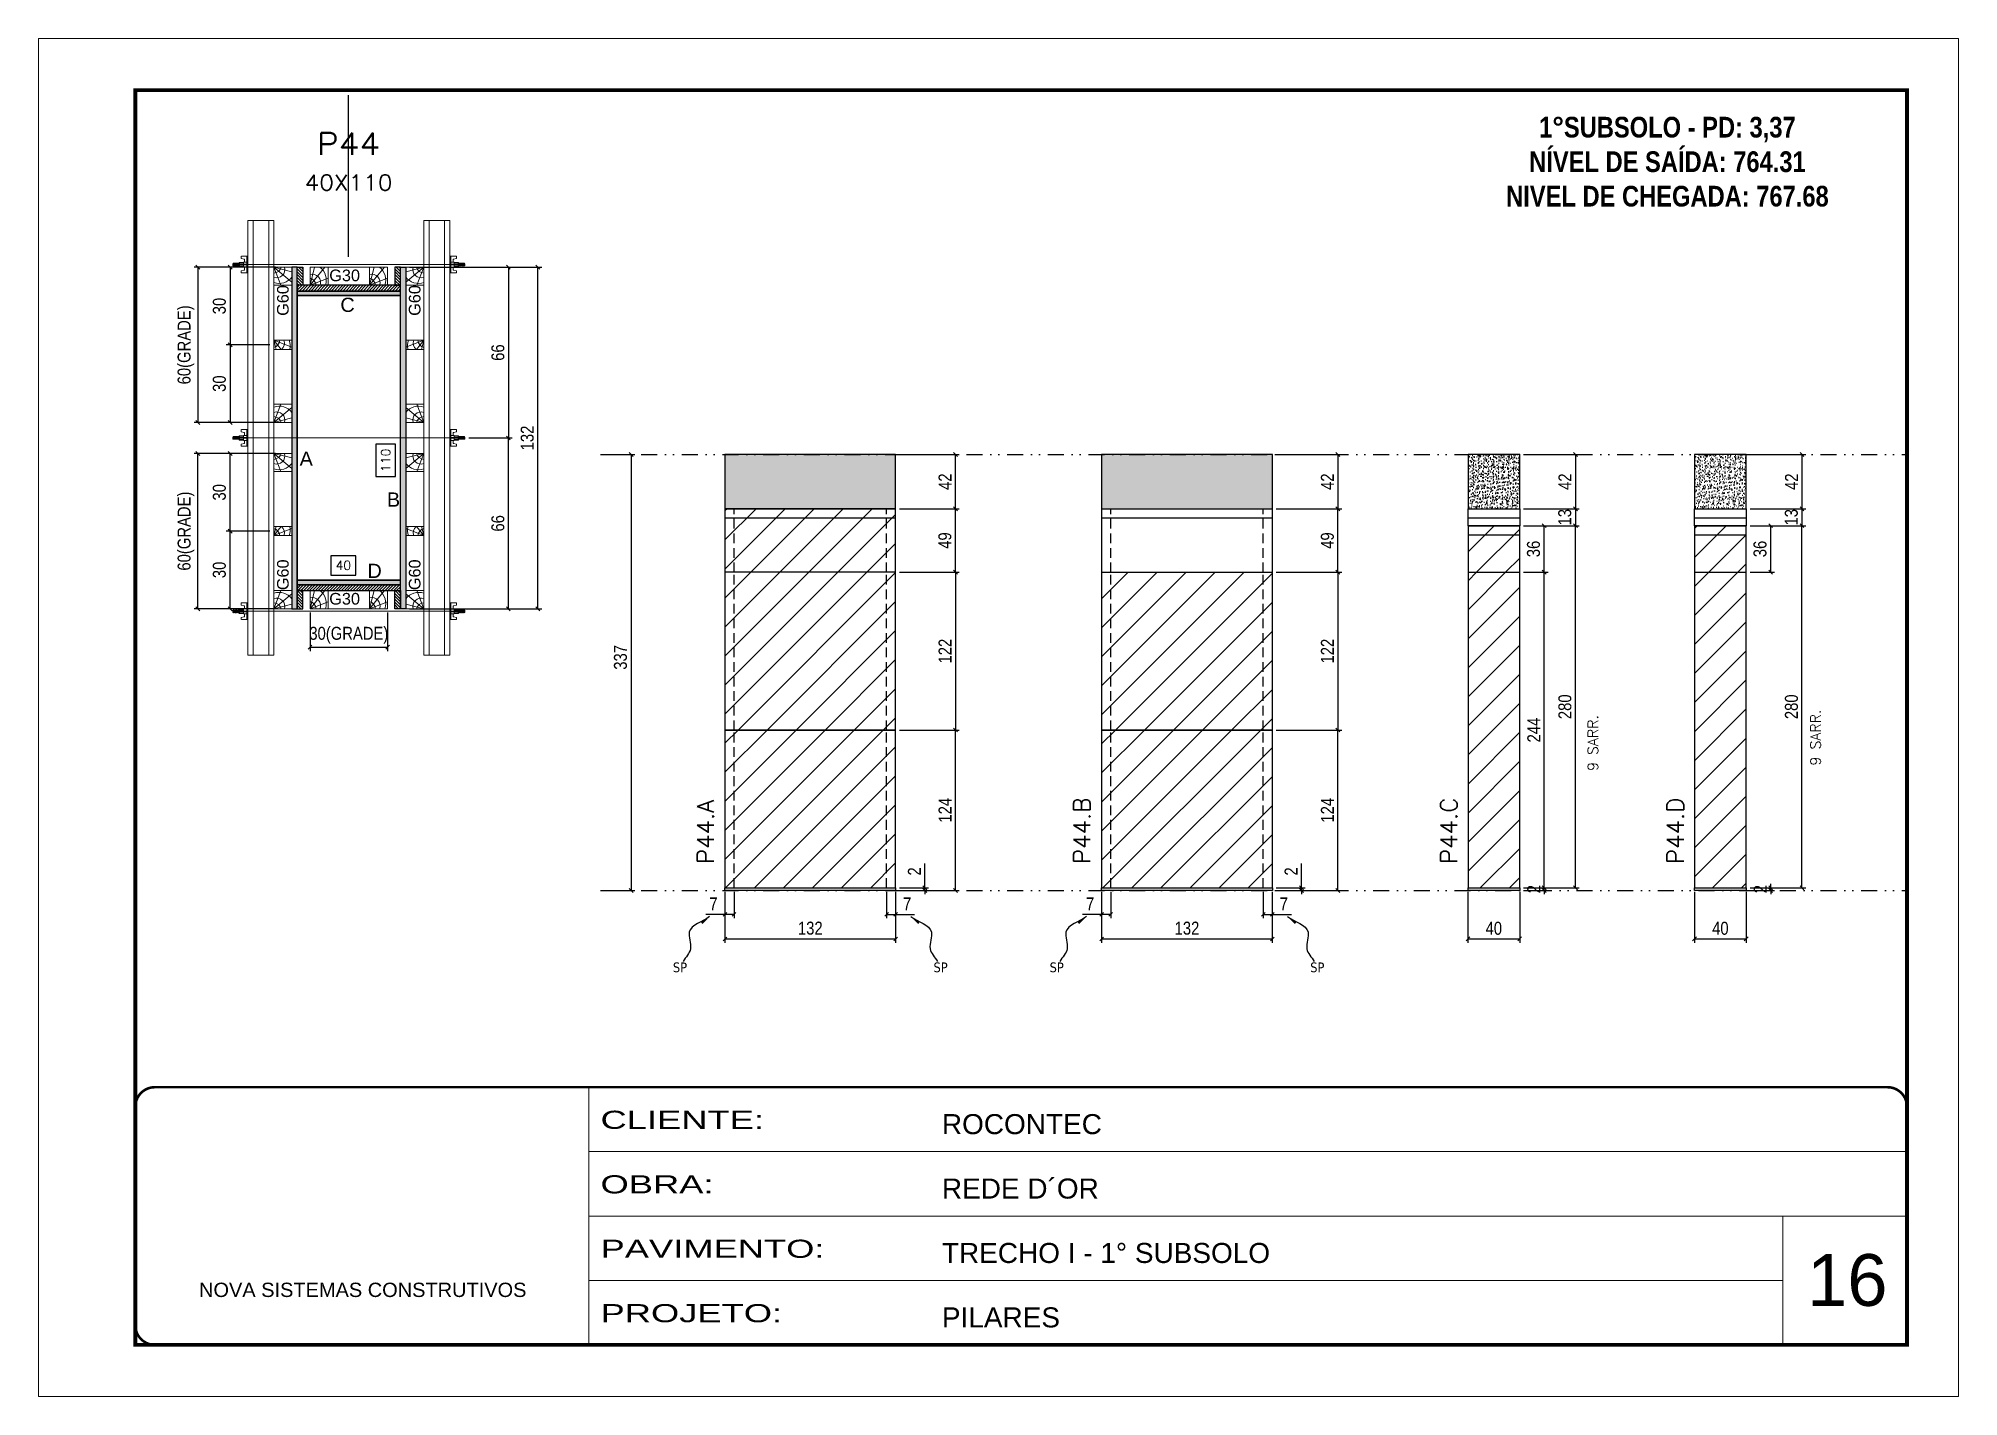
# Model space of a CAD drawing. Extents: x 2949 to 9230, y 1140 to 12527.
# Drawn here: x 7718 to 9203, y 8031 to 9081 of the extents above; entities that cross this region are included whole.
import ezdxf
from ezdxf.enums import TextEntityAlignment as Align

# ---------------------------------------------------------------- set-up
doc = ezdxf.new("R2010")
doc.units = 0
for name, pattern in [('CONTINUO', [0]), ('DASHED', [0.75, 0.5, -0.25]), ('DIVIDE2', [0.625, 0.25, -0.125, 0, -0.125, 0, -0.125]), ('HIDDEN', [0.375, 0.25, -0.125])]:
    doc.linetypes.add(name, pattern=pattern)
for name, color, linetype, lineweight in [('CARIMBO', 255, 'Continuous', 9), ('Folhas', 255, 'Continuous', 9), ('Hachura', 251, 'Continuous', 9), ('Madeira', 126, 'Continuous', 18), ('Perfil Metálico', 224, 'Continuous', 18), ('SARRAFO DE PRESSAO', 251, 'DASHED', 9), ('Texto Seção', 7, 'Continuous', 15)]:
    doc.layers.add(name, color=color, linetype=linetype, lineweight=lineweight)
for name, color, linetype in [('CHAPA', 1, 'Continuous'), ('COTA', 241, 'Continuous'), ('cotas', 4, 'Continuous'), ('MEIO_PONT', 93, 'Continuous'), ('NOMENCLATURA', 7, 'Continuous'), ('Nível', 160, 'Continuous'), ('Painéis', 200, 'Continuous'), ('SARR_2.2x7', 40, 'Continuous'), ('SARRAFO', 251, 'Continuous'), ('Sarrafo de Pressão', 42, 'HIDDEN'), ('texto', 7, 'Continuous'), ('Texto de Titulo', 7, 'Continuous'), ('Texto Qtd Sarr', 242, 'Continuous'), ('TEXTO_GERAL', 7, 'Continuous')]:
    doc.layers.add(name, color=color, linetype=linetype)
doc.styles.add('ARIAL', font='arial.ttf')
doc.styles.add('COTA TECNICA', font='techl___.ttf', dxfattribs={"height": 10})
doc.styles.add('COTA TECNICA 2X', font='techl___.ttf', dxfattribs={"height": 10})
doc.styles.add('COTA TECNICA-50', font='techl___.ttf', dxfattribs={"height": 10})
doc.styles.add('REGUA-120', font='ROMANS.shx', dxfattribs={"height": 15})
doc.styles.add('ROMANC', font='techb___.ttf', dxfattribs={"height": 2.5})
doc.styles.add('ROMANS', font='romans.shx')
doc.styles.add('SANSSERIF', font='sas_____.pfb')
doc.styles.get("Standard").update_dxf_attribs({"font": 'arial.ttf'})
doc.styles.add('Tecnologia', font='')
doc.styles.get('Tecnologia').set_extended_font_data('Forgotten Futurist')
doc.dimstyles.new('COTA PAINEL-50', dxfattribs={"dimtxt": 10, "dimasz": 3, "dimexe": 3, "dimexo": 3, "dimgap": 3, "dimtad": 1, "dimdec": 1, "dimzin": 12, "dimdsep": 46, "dimtxsty": 'COTA TECNICA-50', "dimblk1": 'OBLIQUE', "dimblk2": 'OBLIQUE', "dimsah": 1, "dimcen": 0.9, "dimclrd": 4, "dimclre": 4, "dimclrt": 240, "dimadec": 1, "dimazin": 3, "dimtfac": 1, "dimtdec": 1, "dimtmove": 0, "dimatfit": 3, "dimfxl": 1, "dimtolj": 1, "dimtzin": 12, "dimarcsym": 0})
doc.dimstyles.new('PAINEL', dxfattribs={"dimtxt": 10, "dimasz": 3, "dimexe": 3, "dimexo": 3, "dimgap": 3, "dimtad": 1, "dimdec": 1, "dimzin": 12, "dimdsep": 46, "dimtxsty": 'COTA TECNICA', "dimblk1": 'OBLIQUE', "dimblk2": 'OBLIQUE', "dimsah": 1, "dimcen": 0.9, "dimclrd": 4, "dimclre": 4, "dimclrt": 240, "dimadec": 1, "dimazin": 3, "dimtfac": 1, "dimtdec": 1, "dimtmove": 0, "dimatfit": 3, "dimfxl": 1, "dimtolj": 1, "dimtzin": 12, "dimarcsym": 0})
doc.dimstyles.new('SECAO PILAR', dxfattribs={"dimtxt": 10, "dimasz": 3, "dimexe": 3, "dimexo": 3, "dimgap": 3, "dimtad": 1, "dimdec": 1, "dimlfac": 0.5, "dimzin": 12, "dimdsep": 46, "dimtxsty": 'COTA TECNICA 2X', "dimblk1": 'OBLIQUE', "dimblk2": 'OBLIQUE', "dimsah": 1, "dimcen": 0.9, "dimclrd": 256, "dimclre": 256, "dimclrt": 256, "dimadec": 1, "dimazin": 3, "dimtfac": 1, "dimtdec": 1, "dimtmove": 0, "dimatfit": 3, "dimfxl": 1, "dimtolj": 1, "dimtzin": 12, "dimarcsym": 0})
doc.dimstyles.new('SECÇÃO 2', dxfattribs={"dimtxt": 7, "dimasz": 6, "dimexe": 0.18, "dimexo": 2, "dimgap": -4, "dimtad": 3, "dimdec": 1, "dimlfac": 0.5, "dimzin": 12, "dimdsep": 46, "dimtxsty": 'ROMANS', "dimblk": 'ARCHTICK', "dimcen": 0.09, "dimse1": 1, "dimse2": 1, "dimsd1": 1, "dimsd2": 1, "dimclrd": 180, "dimclre": 5, "dimclrt": 1, "dimadec": 0, "dimazin": 3, "dimtfac": 1, "dimtdec": 1, "dimtofl": 0, "dimtmove": 0, "dimatfit": 3, "dimldrblk": 'ARCHTICK', "dimfxl": 1, "dimtolj": 1, "dimtzin": 0, "dimarcsym": 0})
doc.dimstyles.get("Standard").update_dxf_attribs({"dimtxt": 0.18, "dimasz": 0.18, "dimexe": 0.18, "dimexo": 0.0625, "dimgap": 0.09, "dimtad": 0, "dimtih": 1, "dimtoh": 1, "dimdec": 4, "dimzin": 0, "dimdsep": 46, "dimtxsty": 'Standard', "dimcen": 0.09, "dimadec": 0, "dimazin": 0, "dimtfac": 1, "dimtdec": 4, "dimtofl": 0, "dimtmove": 0, "dimatfit": 3, "dimfxl": 1, "dimtolj": 1, "dimtzin": 0, "dimarcsym": 0})
pattern_1 = [(45, (-126071.967, -22713.47), (-11.2253202, 11.2253202), [])]

msp = doc.modelspace()

# ---------------------------------------------------------------- texts
at = {"layer": 'CARIMBO', "style": 'ARIAL'}
msp.add_text('16', height=40, dxfattribs=at).set_placement((9085.39, 8101.15))
at = {"layer": 'NOMENCLATURA', "color": 2, "insert": (8977.36, 9047.07), "char_height": 16, "attachment_point": 2, "style": 'ROMANC'}
msp.add_mtext_dynamic_manual_height_columns('\\P1°SUBSOLO - PD: 3,37\\PNÍVEL DE SAÍDA: 764.31\\PNIVEL DE CHEGADA: 767.68', width=300.2766, gutter_width=1, heights=[0], dxfattribs=at)
at = {"layer": 'texto', "color": 0, "char_height": 7.5, "attachment_point": 5}
for insert in [(8213.71, 8362.8), (8415.26, 8362.8), (8505.04, 8362.8), (8706.59, 8362.8)]:
    msp.add_mtext('{\\fTahoma|b0|i0|c0|p34;\\C4;SP}', dxfattribs=dict(at, insert=insert))
at = {"layer": 'Texto Seção', "color": 0, "linetype": 'Continuous', "style": 'SANSSERIF'}
for p in [(7906.58, 8866.52), (8008.52, 8866.52), (7906.58, 8654.45), (8008.52, 8654.45)]:
    msp.add_text('G60', height=9, rotation=90, dxfattribs=at).set_placement(p, align=Align.MIDDLE_LEFT)
at = {"layer": 'Texto Seção', "linetype": 'Continuous', "style": 'ROMANS'}
for p in [(8923.71, 8514.68), (9095.89, 8518.9)]:
    msp.add_text('9 SARR.', height=8, rotation=90, dxfattribs=at).set_placement(p)
at = {"layer": 'Texto Seção', "char_height": 13, "width": 285.3299, "attachment_point": 7, "rotation": 90, "style": 'REGUA-120'}
for s, insert in [('P44.A', (8239.94, 8442.76)), ('P44.B', (8531.01, 8442.76)), ('P44.C', (8814.8, 8442.76)), ('P44.D', (8989.98, 8442.76))]:
    msp.add_mtext(s, dxfattribs=dict(at, insert=insert))
at = {"layer": 'TEXTO_GERAL', "style": 'ARIAL'}
for s, p in [('C', (7956.61, 8875.05)), ('A', (7924.66, 8756.12)), ('B', (7992.16, 8724.49)), ('D', (7977.56, 8669.37))]:
    msp.add_text(s, height=11, dxfattribs=at).set_placement(p, align=Align.MIDDLE_CENTER)
at = {"layer": 'TEXTO_GERAL', "color": 0, "linetype": 'Continuous', "char_height": 9, "width": 285.3299, "attachment_point": 7, "style": 'SANSSERIF'}
for insert in [(7942.47, 8893.18), (7942.47, 8643.18)]:
    msp.add_mtext('G30', dxfattribs=dict(at, insert=insert))

# ---------------------------------------------------------------- blocks, each defined once
blk = doc.blocks.new('9999999999')
at = {"color": 30, "linetype": 'CONTINUO'}
for p, q in [((98564.6, 34230.2), (98564.6, 34429.4)), ((98564.6, 34379.6), (99584, 34379.6)), ((98564.6, 34329.8), (99488, 34329.8)), ((99584, 34329.8), (99488, 34329.8)), ((99488, 34329.8), (99488, 34230.2)), ((98564.6, 34280), (99488, 34280))]:
    blk.add_line(p, q, dxfattribs=at)
at = {"color": 30, "linetype": 'CONTINUO', "const_width": 2}
blk.add_lwpolyline([(99584, 34230.2), (99584, 34414.4, 0.414214), (99569, 34429.4), (98229, 34429.4, 0.414214), (98214, 34414.4), (98214, 34245.2, 0.414214), (98229, 34230.2), (99584, 34230.2)], format="xyb", dxfattribs=at)
at = {"layer": 'Folhas'}
blk.add_lwpolyline([(98139, 34190.2), (99624, 34190.2), (99624, 35240.2), (98139, 35240.2)], close=True, dxfattribs=at)
at = {"layer": 'Folhas', "color": 30, "const_width": 3}
blk.add_lwpolyline([(98214, 34230.2), (99584, 34230.2), (99584, 35200.2), (98214, 35200.2)], close=True, dxfattribs=at)
at = {"color": 7, "linetype": 'Continuous', "ltscale": 5, "style": 'ARIAL'}
for s, height, p in [('ROCONTEC', 15.48, (98837.7, 34393.1)), ('REDE D´OR', 15.48, (98837.7, 34343.3)), ('TRECHO I - 1° SUBSOLO', 15.483, (98837.7, 34293.5)), ('NOVA SISTEMAS CONSTRUTIVOS', 11.059, (98263.2, 34267.2)), ('PILARES', 15.48, (98837.7, 34243.7))]:
    blk.add_text(s, height=height, dxfattribs=at).set_placement(p)
at = {"layer": 'Folhas', "color": 7, "style": 'Tecnologia', "width": 1.5}
for s, p in [('CLIENTE:', (98573.7, 34397.2)), ('OBRA:', (98573.7, 34347.3)), ('PAVIMENTO:', (98573.7, 34297.5)), ('PROJETO:', (98573.7, 34247.7))]:
    blk.add_text(s, height=14, dxfattribs=at).set_placement(p)
blk = doc.blocks.new('_Oblique')
at = {"color": 0, "linetype": 'ByBlock', "lineweight": -2}
blk.add_line((-0.5, -0.5), (0.5, 0.5), dxfattribs=at)
blk = doc.blocks.new('*D1219')
at = {"layer": 'COTA', "color": 4, "lineweight": -2, "transparency": 16777216}
for p, q in [((8539.8, 8421.3), (8539.8, 8381.8)), ((8671.8, 8421.3), (8671.8, 8381.8)), ((8539.8, 8384.8), (8671.8, 8384.8))]:
    blk.add_line(p, q, dxfattribs=at)
at = {"layer": 'Defpoints', "color": 0, "transparency": 16777216}
for p in [(8539.8, 8424.3), (8671.8, 8424.3), (8671.8, 8384.8)]:
    blk.add_point(p, dxfattribs=at)
at = {"layer": 'COTA', "color": 4, "lineweight": -2, "transparency": 16777216, "xscale": 3, "yscale": 3, "zscale": 3, "rotation": 180}
blk.add_blockref('_Oblique', (8539.8, 8384.8), dxfattribs=at)
at = {"layer": 'COTA', "color": 4, "lineweight": -2, "transparency": 16777216, "xscale": 3, "yscale": 3, "zscale": 3}
blk.add_blockref('_Oblique', (8671.8, 8384.8), dxfattribs=at)
at = {"layer": 'COTA', "color": 240, "transparency": 16777216, "insert": (8605.8, 8393.1), "char_height": 10, "attachment_point": 5, "style": 'COTA TECNICA'}
blk.add_mtext('\\A1;132', dxfattribs=at)
blk = doc.blocks.new('*D1220')
at = {"layer": 'COTA', "color": 4, "lineweight": -2, "transparency": 16777216}
for p, q in [((8823.1, 8421.3), (8823.1, 8381.9)), ((8863.1, 8421.3), (8863.1, 8381.9)), ((8823.1, 8384.9), (8863.1, 8384.9))]:
    blk.add_line(p, q, dxfattribs=at)
at = {"layer": 'Defpoints', "color": 0, "transparency": 16777216}
for p in [(8823.1, 8424.3), (8863.1, 8424.3), (8863.1, 8384.9)]:
    blk.add_point(p, dxfattribs=at)
at = {"layer": 'COTA', "color": 4, "lineweight": -2, "transparency": 16777216, "xscale": 3, "yscale": 3, "zscale": 3, "rotation": 180}
blk.add_blockref('_Oblique', (8823.1, 8384.9), dxfattribs=at)
at = {"layer": 'COTA', "color": 4, "lineweight": -2, "transparency": 16777216, "xscale": 3, "yscale": 3, "zscale": 3}
blk.add_blockref('_Oblique', (8863.1, 8384.9), dxfattribs=at)
at = {"layer": 'COTA', "color": 240, "transparency": 16777216, "insert": (8843.1, 8393), "char_height": 10, "attachment_point": 5, "style": 'COTA TECNICA'}
blk.add_mtext('\\A1;40', dxfattribs=at)
blk = doc.blocks.new('*D1601')
at = {"layer": 'COTA', "color": 180, "lineweight": -2, "transparency": 16777216}
for p, q in [((7993.6, 8767.3), (7978.6, 8767.3)), ((7978.6, 8767.3), (7978.6, 8742.3)), ((7993.6, 8742.3), (7993.6, 8767.3)), ((7978.6, 8742.3), (7993.6, 8742.3))]:
    blk.add_line(p, q, dxfattribs=at)
at = {"layer": 'Defpoints', "color": 0, "transparency": 16777216}
for p in [(7997.6, 8882.1), (7997.6, 8882.1), (7997.6, 8662.1)]:
    blk.add_point(p, dxfattribs=at)
at = {"layer": 'COTA', "color": 1, "transparency": 16777216, "insert": (7986.1, 8754.8), "char_height": 7, "attachment_point": 5, "rotation": 90, "style": 'ROMANS'}
blk.add_mtext('\\A1;110', dxfattribs=at)
blk = doc.blocks.new('_ArchTick')
at = {"color": 0, "linetype": 'ByBlock', "const_width": 0.15}
blk.add_lwpolyline([(-0.5, -0.5), (0.5, 0.5)], dxfattribs=at)
blk = doc.blocks.new('*D1602')
at = {"layer": 'COTA', "lineweight": -2, "transparency": 16777216}
for p, q in [((8004.6, 8904.1), (8106.8, 8904.1)), ((8103.8, 8640.1), (8103.8, 8904.1)), ((8004.6, 8640.1), (8106.8, 8640.1))]:
    blk.add_line(p, q, dxfattribs=at)
at = {"layer": 'Defpoints', "color": 0, "transparency": 16777216}
for p in [(8001.6, 8904.1), (8103.8, 8904.1), (8001.6, 8640.1)]:
    blk.add_point(p, dxfattribs=at)
at = {"layer": 'COTA', "lineweight": -2, "transparency": 16777216, "xscale": 3, "yscale": 3, "zscale": 3}
for p, rotation in [((8103.8, 8904.1), 90), ((8103.8, 8640.1), 270)]:
    blk.add_blockref('_Oblique', p, dxfattribs=dict(at, rotation=rotation))
at = {"layer": 'COTA', "transparency": 16777216, "insert": (8095.6, 8772.1), "char_height": 10, "attachment_point": 5, "rotation": 90, "style": 'COTA TECNICA 2X'}
blk.add_mtext('\\A1;132', dxfattribs=at)
blk = doc.blocks.new('*D1603')
at = {"layer": 'COTA', "lineweight": -2, "transparency": 16777216}
for p, q in [((8050.4, 8772.1), (8084, 8772.1)), ((8081, 8640.1), (8081, 8772.1)), ((8038.6, 8640.1), (8084, 8640.1))]:
    blk.add_line(p, q, dxfattribs=at)
at = {"layer": 'Defpoints', "color": 0, "transparency": 16777216}
for p in [(8047.4, 8772.1), (8081, 8772.1), (8035.6, 8640.1)]:
    blk.add_point(p, dxfattribs=at)
at = {"layer": 'COTA', "lineweight": -2, "transparency": 16777216, "xscale": 3, "yscale": 3, "zscale": 3}
for p, rotation in [((8081, 8772.1), 90), ((8081, 8640.1), 270)]:
    blk.add_blockref('_Oblique', p, dxfattribs=dict(at, rotation=rotation))
at = {"layer": 'COTA', "transparency": 16777216, "insert": (8072.9, 8706.1), "char_height": 10, "attachment_point": 5, "rotation": 90, "style": 'COTA TECNICA 2X'}
blk.add_mtext('\\A1;66', dxfattribs=at)
blk = doc.blocks.new('*D1604')
at = {"layer": 'COTA', "lineweight": -2, "transparency": 16777216}
for p, q in [((8038.6, 8904.1), (8084, 8904.1)), ((8081, 8904.1), (8081, 8772.1)), ((8050.4, 8772.1), (8084, 8772.1))]:
    blk.add_line(p, q, dxfattribs=at)
at = {"layer": 'Defpoints', "color": 0, "transparency": 16777216}
for p in [(8035.6, 8904.1), (8047.4, 8772.1), (8081, 8772.1)]:
    blk.add_point(p, dxfattribs=at)
at = {"layer": 'COTA', "lineweight": -2, "transparency": 16777216, "xscale": 3, "yscale": 3, "zscale": 3}
for p, rotation in [((8081, 8904.1), 90), ((8081, 8772.1), 270)]:
    blk.add_blockref('_Oblique', p, dxfattribs=dict(at, rotation=rotation))
at = {"layer": 'COTA', "transparency": 16777216, "insert": (8072.9, 8838.1), "char_height": 10, "attachment_point": 5, "rotation": 90, "style": 'COTA TECNICA 2X'}
blk.add_mtext('\\A1;66', dxfattribs=at)
blk = doc.blocks.new('*D1605')
at = {"layer": 'COTA', "color": 180, "lineweight": -2, "transparency": 16777216}
for p, q in [((7963.1, 8681.1), (7943.8, 8681.1)), ((7943.8, 8681.1), (7943.8, 8666.1)), ((7963.1, 8666.1), (7963.1, 8681.1)), ((7943.8, 8666.1), (7963.1, 8666.1))]:
    blk.add_line(p, q, dxfattribs=at)
at = {"layer": 'Defpoints', "color": 0, "transparency": 16777216}
for p in [(7917.6, 8662.1), (7917.6, 8662.1), (7997.6, 8662.1)]:
    blk.add_point(p, dxfattribs=at)
at = {"layer": 'COTA', "color": 1, "transparency": 16777216, "insert": (7953.4, 8673.6), "char_height": 7, "attachment_point": 5, "style": 'ROMANS'}
blk.add_mtext('\\A1;40', dxfattribs=at)
blk = doc.blocks.new('titulo1')
at = {"layer": 'Defpoints', "color": 252, "linetype": 'HIDDEN', "ltscale": 2}
blk.add_line((0, 0), (0, 125), dxfattribs=at)
at = {"layer": 'Defpoints', "style": 'ROMANS', "oblique": 15}
blk.add_attdef('FOLHA', text='', height=10, dxfattribs=at).set_placement((0, 15.6), align=Align.MIDDLE_CENTER)
at = {"layer": 'Texto Qtd Sarr', "color": 3, "style": 'ROMANS', "oblique": 15}
for tag, height, p in [('TITULO', 17, (0, 71.4)), ('SEÇÃO', 12, (0, 41.5))]:
    blk.add_attdef(tag, text='', height=height, dxfattribs=at).set_placement(p, align=Align.MIDDLE_CENTER)
blk = doc.blocks.new('*D1606')
at = {"layer": 'COTA', "color": 4, "lineweight": -2, "transparency": 16777216}
for p, q in [((8546.8, 8421.3), (8546.8, 8400.8)), ((8539.8, 8419.3), (8539.8, 8400.8)), ((8539.8, 8403.8), (8525.1, 8403.8)), ((8546.8, 8403.8), (8539.8, 8403.8))]:
    blk.add_line(p, q, dxfattribs=at)
at = {"layer": 'Defpoints', "color": 0, "transparency": 16777216}
for p in [(8539.8, 8422.3), (8546.8, 8424.3), (8539.8, 8403.8)]:
    blk.add_point(p, dxfattribs=at)
at = {"layer": 'COTA', "color": 4, "lineweight": -2, "transparency": 16777216, "xscale": 3, "yscale": 3, "zscale": 3, "rotation": 180}
blk.add_blockref('_Oblique', (8539.8, 8403.8), dxfattribs=at)
at = {"layer": 'COTA', "color": 4, "lineweight": -2, "transparency": 16777216, "xscale": 3, "yscale": 3, "zscale": 3}
blk.add_blockref('_Oblique', (8546.8, 8403.8), dxfattribs=at)
at = {"layer": 'COTA', "color": 240, "transparency": 16777216, "insert": (8530.9, 8411.9), "char_height": 10, "attachment_point": 5, "style": 'COTA TECNICA-50'}
blk.add_mtext('\\A1;7', dxfattribs=at)
blk = doc.blocks.new('*D1607')
at = {"layer": 'COTA', "color": 4, "lineweight": -2, "transparency": 16777216}
for p, q in [((8664.8, 8421.3), (8664.8, 8400.8)), ((8671.8, 8419.3), (8671.8, 8400.8)), ((8664.8, 8403.8), (8671.8, 8403.8)), ((8671.8, 8403.8), (8686.5, 8403.8))]:
    blk.add_line(p, q, dxfattribs=at)
at = {"layer": 'Defpoints', "color": 0, "transparency": 16777216}
for p in [(8664.8, 8424.3), (8671.8, 8422.3), (8671.8, 8403.8)]:
    blk.add_point(p, dxfattribs=at)
at = {"layer": 'COTA', "color": 4, "lineweight": -2, "transparency": 16777216, "xscale": 3, "yscale": 3, "zscale": 3, "rotation": 180}
blk.add_blockref('_Oblique', (8664.8, 8403.8), dxfattribs=at)
at = {"layer": 'COTA', "color": 4, "lineweight": -2, "transparency": 16777216, "xscale": 3, "yscale": 3, "zscale": 3}
blk.add_blockref('_Oblique', (8671.8, 8403.8), dxfattribs=at)
at = {"layer": 'COTA', "color": 240, "transparency": 16777216, "insert": (8680.7, 8411.9), "char_height": 10, "attachment_point": 5, "style": 'COTA TECNICA-50'}
blk.add_mtext('\\A1;7', dxfattribs=at)
blk = doc.blocks.new('*D1608')
at = {"layer": 'COTA', "color": 4, "lineweight": -2, "transparency": 16777216}
for p, q in [((8674.8, 8546.3), (8725.5, 8546.3)), ((8722.5, 8422.3), (8722.5, 8546.3)), ((8674.8, 8422.3), (8725.5, 8422.3))]:
    blk.add_line(p, q, dxfattribs=at)
at = {"layer": 'Defpoints', "color": 0, "transparency": 16777216}
for p in [(8671.8, 8546.3), (8722.5, 8546.3), (8671.8, 8422.3)]:
    blk.add_point(p, dxfattribs=at)
at = {"layer": 'COTA', "color": 4, "lineweight": -2, "transparency": 16777216, "xscale": 3, "yscale": 3, "zscale": 3}
for p, rotation in [((8722.5, 8546.3), 90), ((8722.5, 8422.3), 270)]:
    blk.add_blockref('_Oblique', p, dxfattribs=dict(at, rotation=rotation))
at = {"layer": 'COTA', "color": 240, "transparency": 16777216, "insert": (8714.4, 8484.3), "char_height": 10, "attachment_point": 5, "rotation": 90, "style": 'COTA TECNICA-50'}
blk.add_mtext('\\A1;124', dxfattribs=at)
blk = doc.blocks.new('*D1609')
at = {"layer": 'COTA', "color": 4, "lineweight": -2, "transparency": 16777216}
for p, q in [((8694.3, 8424.3), (8694.3, 8443.1)), ((8674.8, 8424.3), (8697.3, 8424.3)), ((8674.8, 8422.3), (8697.3, 8422.3)), ((8694.3, 8422.3), (8694.3, 8424.3)), ((8694.3, 8422.3), (8694.3, 8419.3))]:
    blk.add_line(p, q, dxfattribs=at)
at = {"layer": 'Defpoints', "color": 0, "transparency": 16777216}
for p in [(8671.8, 8424.3), (8671.8, 8422.3), (8694.3, 8422.3)]:
    blk.add_point(p, dxfattribs=at)
at = {"layer": 'COTA', "color": 4, "lineweight": -2, "transparency": 16777216, "xscale": 3, "yscale": 3, "zscale": 3}
for p, rotation in [((8694.3, 8424.3), 270), ((8694.3, 8422.3), 90)]:
    blk.add_blockref('_Oblique', p, dxfattribs=dict(at, rotation=rotation))
at = {"layer": 'COTA', "color": 240, "transparency": 16777216, "insert": (8686.3, 8437), "char_height": 10, "attachment_point": 5, "rotation": 90, "style": 'COTA TECNICA-50'}
blk.add_mtext('\\A1;2', dxfattribs=at)
blk = doc.blocks.new('*D1610')
at = {"layer": 'COTA', "color": 4, "linetype": 'ByBlock', "lineweight": -2, "transparency": 16777216}
for p, q in [((8674.8, 8717.3), (8725.5, 8717.3)), ((8722.5, 8668.3), (8722.5, 8717.3)), ((8674.8, 8668.3), (8725.5, 8668.3))]:
    blk.add_line(p, q, dxfattribs=at)
at = {"layer": 'Defpoints', "color": 0, "linetype": 'ByBlock', "transparency": 16777216}
for p in [(8671.8, 8717.3), (8722.5, 8717.3), (8671.8, 8668.3)]:
    blk.add_point(p, dxfattribs=at)
at = {"layer": 'COTA', "color": 4, "linetype": 'ByBlock', "lineweight": -2, "transparency": 16777216, "xscale": 3, "yscale": 3, "zscale": 3}
for p, rotation in [((8722.5, 8717.3), 90), ((8722.5, 8668.3), 270)]:
    blk.add_blockref('_Oblique', p, dxfattribs=dict(at, rotation=rotation))
at = {"layer": 'COTA', "color": 240, "linetype": 'ByBlock', "transparency": 16777216, "insert": (8714.4, 8692.8), "char_height": 10, "attachment_point": 5, "rotation": 90, "style": 'COTA TECNICA'}
blk.add_mtext('\\A1;49', dxfattribs=at)
blk = doc.blocks.new('*D1611')
at = {"layer": 'COTA', "color": 4, "lineweight": -2, "transparency": 16777216}
for p, q in [((8866.1, 8424.3), (8885, 8424.3)), ((8866.1, 8422.3), (8885, 8422.3)), ((8882, 8424.3), (8882, 8427.3)), ((8882, 8422.3), (8882, 8424.3)), ((8882, 8422.3), (8882, 8419.3))]:
    blk.add_line(p, q, dxfattribs=at)
at = {"layer": 'Defpoints', "color": 0, "transparency": 16777216}
for p in [(8863.1, 8424.3), (8863.1, 8422.3), (8882, 8424.3)]:
    blk.add_point(p, dxfattribs=at)
at = {"layer": 'COTA', "color": 4, "lineweight": -2, "transparency": 16777216, "xscale": 3, "yscale": 3, "zscale": 3}
for p, rotation in [((8882, 8424.3), 270), ((8882, 8422.3), 90)]:
    blk.add_blockref('_Oblique', p, dxfattribs=dict(at, rotation=rotation))
at = {"layer": 'COTA', "color": 240, "transparency": 16777216, "insert": (8874, 8423.3), "char_height": 10, "attachment_point": 5, "rotation": 90, "style": 'COTA TECNICA-50'}
blk.add_mtext('\\A1;2', dxfattribs=at)
blk = doc.blocks.new('*D2167')
at = {"layer": 'COTA', "color": 4, "linetype": 'ByBlock', "lineweight": -2, "transparency": 16777216}
for p, q in [((8866.1, 8759.3), (8909.2, 8759.3)), ((8906.2, 8759.3), (8906.2, 8717.3)), ((8866.1, 8717.3), (8909.2, 8717.3))]:
    blk.add_line(p, q, dxfattribs=at)
at = {"layer": 'Defpoints', "color": 0, "linetype": 'ByBlock', "transparency": 16777216}
for p in [(8863.1, 8759.3), (8863.1, 8717.3), (8906.2, 8717.3)]:
    blk.add_point(p, dxfattribs=at)
at = {"layer": 'COTA', "color": 4, "linetype": 'ByBlock', "lineweight": -2, "transparency": 16777216, "xscale": 3, "yscale": 3, "zscale": 3}
for p, rotation in [((8906.2, 8759.3), 90), ((8906.2, 8717.3), 270)]:
    blk.add_blockref('_Oblique', p, dxfattribs=dict(at, rotation=rotation))
at = {"layer": 'COTA', "color": 240, "linetype": 'ByBlock', "transparency": 16777216, "insert": (8898.1, 8738.3), "char_height": 10, "attachment_point": 5, "rotation": 90, "style": 'COTA TECNICA'}
blk.add_mtext('\\A1;42', dxfattribs=at)
blk = doc.blocks.new('*D2168')
at = {"layer": 'COTA', "color": 4, "linetype": 'ByBlock', "lineweight": -2, "transparency": 16777216}
for p, q in [((8866.1, 8704.3), (8909.2, 8704.3)), ((8906.2, 8424.3), (8906.2, 8704.3)), ((8866.1, 8424.3), (8909.2, 8424.3))]:
    blk.add_line(p, q, dxfattribs=at)
at = {"layer": 'Defpoints', "color": 0, "linetype": 'ByBlock', "transparency": 16777216}
for p in [(8863.1, 8704.3), (8906.2, 8704.3), (8863.1, 8424.3)]:
    blk.add_point(p, dxfattribs=at)
at = {"layer": 'COTA', "color": 4, "linetype": 'ByBlock', "lineweight": -2, "transparency": 16777216, "xscale": 3, "yscale": 3, "zscale": 3}
for p, rotation in [((8906.2, 8704.3), 90), ((8906.2, 8424.3), 270)]:
    blk.add_blockref('_Oblique', p, dxfattribs=dict(at, rotation=rotation))
at = {"layer": 'COTA', "color": 240, "linetype": 'ByBlock', "transparency": 16777216, "insert": (8898.1, 8564.3), "char_height": 10, "attachment_point": 5, "rotation": 90, "style": 'COTA TECNICA'}
blk.add_mtext('\\A1;280', dxfattribs=at)
blk = doc.blocks.new('C')
at = {"layer": 'Hachura', "color": 0}
for p, q in [((0, 3.22), (0, -3.22)), ((0.45, 3.22), (0, 3.22)), ((0.46, 3.16), (0, 3.16)), ((0.46, 3.05), (0, 3.05)), ((0.46, 2.88), (0, 2.88)), ((0, 2.75), (0, -1.16)), ((0.46, 2.65), (0, 2.65)), ((0.46, 2.23), (0, 2.23)), ((0.46, 1.51), (0, 1.51)), ((0.39, 0.49), (0.17, 0.49)), ((0.45, -3.23), (0.45, 3.22)), ((0.45, 3.22), (2.58, 3.22)), ((1.74, 0.97), (0.45, 0.97)), ((1.45, 0.1), (0.45, 0.1)), ((1.35, 1.94), (1.35, 0.96)), ((2.58, 2.39), (1.47, 2.09)), ((1.74, -0.97), (1.74, 0.97)), ((1.74, 0.97), (1.74, 0.84)), ((1.74, 0.97), (1.74, 0.84)), ((1.74, 0.84), (3.35, 0.84)), ((3.35, 0.45), (1.74, 0.45)), ((2.58, 3.22), (2.58, 2.39)), ((3.32, 0.84), (3.32, -0.84)), ((3.35, 0.84), (3.35, -0.84)), ((3.68, 0.45), (3.35, 0.45)), ((3.84, -0.52), (3.35, 0.45)), ((3.35, 0.06), (3.67, -0.57)), ((3.68, 0.45), (4.16, -0.52)), ((3.72, 0.5), (4.25, -0.57)), ((4.37, -0.55), (3.83, 0.53)), ((4.15, 0.45), (3.93, 0.45)), ((4.42, -0.52), (3.93, 0.45)), ((4.15, 0.45), (4.26, 0.45)), ((4.26, 0.45), (4.74, -0.52)), ((4.3, 0.5), (4.83, -0.57)), ((4.95, -0.55), (4.41, 0.53)), ((4.51, 0.45), (4.84, 0.45)), ((5, -0.52), (4.51, 0.45)), ((4.84, 0.45), (5.32, -0.52)), ((4.88, 0.5), (5.41, -0.57)), ((5.53, -0.55), (4.99, 0.53)), ((5.58, -0.52), (5.09, 0.45)), ((5.42, 0.45), (5.09, 0.45)), ((5.58, -0.52), (5.09, 0.45)), ((5.42, 0.45), (5.74, -0.19)), ((5.46, 0.5), (5.74, -0.07)), ((5.74, 0.19), (5.57, 0.53)), ((5.74, 0.32), (5.68, 0.45)), ((5.68, 0.45), (5.74, 0.45)), ((5.74, 0.45), (5.9, 0.29)), ((5.74, 0.45), (5.74, -0.52)), ((5.9, -0.36), (5.9, 0.29)), ((0.45, 0), (0, 0)), ((0.46, -1.52), (0, -1.52)), ((0.46, -2.23), (0, -2.23)), ((0.46, -2.65), (0, -2.65)), ((0.46, -2.88), (0, -2.88)), ((0.46, -3.05), (0, -3.05)), ((0.46, -3.16), (0, -3.16)), ((0, -3.22), (2.57, -3.22)), ((0.08, -0.48), (0.29, -0.48)), ((0.29, -0.48), (0.4, -0.48)), ((0.45, 0), (0.45, -0.97)), ((0.45, -0.16), (1.45, -0.16)), ((0.45, -0.65), (0.45, -0.32)), ((0.45, -3.23), (0.45, -0.65)), ((0.45, -0.97), (1.74, -0.97)), ((1.35, -1.94), (1.35, -0.97)), ((2.58, -2.39), (1.47, -2.1)), ((3.35, -0.32), (1.74, -0.32)), ((3.35, -0.84), (1.74, -0.84)), ((2.58, -3.23), (2.58, -2.39)), ((3.35, -0.07), (3.58, -0.52)), ((3.35, -0.52), (3.58, -0.52)), ((3.84, -0.52), (4.16, -0.52)), ((4.42, -0.52), (4.74, -0.52)), ((4.63, -0.52), (4.74, -0.52)), ((5, -0.52), (5.32, -0.52)), ((5.58, -0.52), (5.74, -0.52)), ((5.74, -0.52), (5.9, -0.36)), ((5.74, -0.52), (5.74, -0.52))]:
    blk.add_line(p, q, dxfattribs=at)
for centre, radius, start, end in [((1.52, 1.94), 0.161, 104.74356, 180), ((1.44, -0.03), 0.129, 272.69497, 87.30503), ((3.81, 0.39), 0.143, 25.56881, 154.43119), ((4.39, 0.39), 0.143, 25.56881, 154.43119), ((4.97, 0.39), 0.143, 25.56881, 154.43119), ((5.55, 0.39), 0.143, 25.56881, 154.43119), ((0.17, -0.37), 0.174, 221.74404, 317.85924), ((1.52, -1.94), 0.161, 180, 255.25644), ((3.71, -0.4), 0.174, 222.14076, 318.25596), ((4.29, -0.4), 0.174, 222.14076, 318.25596), ((4.87, -0.4), 0.174, 222.14076, 318.25596), ((5.45, -0.4), 0.174, 222.14076, 318.25596), ((5.61, -0.4), 0.174, 317.85924, 318.25596)]:
    blk.add_arc(centre, radius, start, end, dxfattribs=at)
blk = doc.blocks.new('*D2169')
at = {"layer": 'cotas', "color": 4, "linetype": 'ByBlock', "lineweight": -2, "transparency": 16777216}
for p, q in [((8155.2, 8759.3), (8178.9, 8759.3)), ((8175.9, 8759.3), (8175.9, 8422.3)), ((8155.2, 8422.3), (8178.9, 8422.3))]:
    blk.add_line(p, q, dxfattribs=at)
at = {"layer": 'Defpoints', "color": 0, "linetype": 'ByBlock', "transparency": 16777216}
for p in [(8152.2, 8759.3), (8152.2, 8422.3), (8175.9, 8422.3)]:
    blk.add_point(p, dxfattribs=at)
at = {"layer": 'cotas', "color": 4, "linetype": 'ByBlock', "lineweight": -2, "transparency": 16777216, "xscale": 3, "yscale": 3, "zscale": 3}
for p, rotation in [((8175.9, 8759.3), 90), ((8175.9, 8422.3), 270)]:
    blk.add_blockref('_Oblique', p, dxfattribs=dict(at, rotation=rotation))
at = {"layer": 'cotas', "color": 240, "linetype": 'ByBlock', "transparency": 16777216, "insert": (8167.7, 8602.5), "char_height": 10, "attachment_point": 5, "rotation": 90, "style": 'COTA TECNICA'}
blk.add_mtext('\\A1;337', dxfattribs=at)
blk = doc.blocks.new('PONTALETE')
at = {"layer": 'Madeira'}
for q in [(2.71, 7), (7, 5.76), (7, 1.74)]:
    blk.add_line((0, 0), q, dxfattribs=at)
blk.add_lwpolyline([(0, 0), (7, 0), (7, 7), (0, 7)], close=True, dxfattribs=at)
for centre, radius, start, end in [((2.04, 0.06), 6.23, 37.28179, 109.09128), ((1.09, 0.9), 3.19, 343.60304, 109.98471), ((-0.21, -0.78), 3.09, 14.63219, 86.0383)]:
    blk.add_arc(centre, radius, start, end, dxfattribs=at)
blk = doc.blocks.new('*D1612')
at = {"layer": 'COTA', "lineweight": -2, "transparency": 16777216}
for p, q in [((7901, 8760.1), (7837.9, 8760.1)), ((7840.9, 8640.1), (7840.9, 8760.1)), ((7901, 8640.1), (7837.9, 8640.1))]:
    blk.add_line(p, q, dxfattribs=at)
at = {"layer": 'Defpoints', "color": 0, "transparency": 16777216}
for p in [(7840.9, 8760.1), (7904, 8760.1), (7904, 8640.1)]:
    blk.add_point(p, dxfattribs=at)
at = {"layer": 'COTA', "lineweight": -2, "transparency": 16777216, "xscale": 3, "yscale": 3, "zscale": 3}
for p, rotation in [((7840.9, 8760.1), 90), ((7840.9, 8640.1), 270)]:
    blk.add_blockref('_Oblique', p, dxfattribs=dict(at, rotation=rotation))
at = {"layer": 'COTA', "transparency": 16777216, "insert": (7831.7, 8700.1), "char_height": 10, "attachment_point": 5, "rotation": 90, "style": 'COTA TECNICA 2X'}
blk.add_mtext('\\A1;60(GRADE)', dxfattribs=at)
blk = doc.blocks.new('*D2170')
at = {"layer": 'COTA', "lineweight": -2, "transparency": 16777216}
for p, q in [((7927.6, 8637.1), (7927.6, 8607.4)), ((7987.6, 8637.1), (7987.6, 8607.4)), ((7927.6, 8610.4), (7987.6, 8610.4))]:
    blk.add_line(p, q, dxfattribs=at)
at = {"layer": 'Defpoints', "color": 0, "transparency": 16777216}
for p in [(7927.6, 8640.1), (7987.6, 8640.1), (7987.6, 8610.4)]:
    blk.add_point(p, dxfattribs=at)
at = {"layer": 'COTA', "lineweight": -2, "transparency": 16777216, "xscale": 3, "yscale": 3, "zscale": 3, "rotation": 180}
blk.add_blockref('_Oblique', (7927.6, 8610.4), dxfattribs=at)
at = {"layer": 'COTA', "lineweight": -2, "transparency": 16777216, "xscale": 3, "yscale": 3, "zscale": 3}
blk.add_blockref('_Oblique', (7987.6, 8610.4), dxfattribs=at)
at = {"layer": 'COTA', "transparency": 16777216, "insert": (7957.6, 8619.6), "char_height": 10, "attachment_point": 5, "style": 'COTA TECNICA 2X'}
blk.add_mtext('\\A1;30(GRADE)', dxfattribs=at)
blk = doc.blocks.new('*D1613')
at = {"layer": 'COTA', "color": 4, "lineweight": -2, "transparency": 16777216}
for p, q in [((8248.5, 8421.3), (8248.5, 8381.8)), ((8380.5, 8421.3), (8380.5, 8381.8)), ((8248.5, 8384.8), (8380.5, 8384.8))]:
    blk.add_line(p, q, dxfattribs=at)
at = {"layer": 'Defpoints', "color": 0, "transparency": 16777216}
for p in [(8248.5, 8424.3), (8380.5, 8424.3), (8380.5, 8384.8)]:
    blk.add_point(p, dxfattribs=at)
at = {"layer": 'COTA', "color": 4, "lineweight": -2, "transparency": 16777216, "xscale": 3, "yscale": 3, "zscale": 3, "rotation": 180}
blk.add_blockref('_Oblique', (8248.5, 8384.8), dxfattribs=at)
at = {"layer": 'COTA', "color": 4, "lineweight": -2, "transparency": 16777216, "xscale": 3, "yscale": 3, "zscale": 3}
blk.add_blockref('_Oblique', (8380.5, 8384.8), dxfattribs=at)
at = {"layer": 'COTA', "color": 240, "transparency": 16777216, "insert": (8314.5, 8393.1), "char_height": 10, "attachment_point": 5, "style": 'COTA TECNICA'}
blk.add_mtext('\\A1;132', dxfattribs=at)
blk = doc.blocks.new('*D1614')
at = {"layer": 'COTA', "color": 4, "lineweight": -2, "transparency": 16777216}
for p, q in [((8383.5, 8759.3), (8429.7, 8759.3)), ((8426.7, 8717.3), (8426.7, 8759.3)), ((8383.5, 8717.3), (8429.7, 8717.3))]:
    blk.add_line(p, q, dxfattribs=at)
at = {"layer": 'Defpoints', "color": 0, "transparency": 16777216}
for p in [(8380.5, 8759.3), (8426.7, 8759.3), (8380.5, 8717.3)]:
    blk.add_point(p, dxfattribs=at)
at = {"layer": 'COTA', "color": 4, "lineweight": -2, "transparency": 16777216, "xscale": 3, "yscale": 3, "zscale": 3}
for p, rotation in [((8426.7, 8759.3), 90), ((8426.7, 8717.3), 270)]:
    blk.add_blockref('_Oblique', p, dxfattribs=dict(at, rotation=rotation))
at = {"layer": 'COTA', "color": 240, "transparency": 16777216, "insert": (8418.7, 8738.3), "char_height": 10, "attachment_point": 5, "rotation": 90, "style": 'COTA TECNICA'}
blk.add_mtext('\\A1;42', dxfattribs=at)
blk = doc.blocks.new('*D1615')
at = {"layer": 'COTA', "color": 4, "lineweight": -2, "transparency": 16777216}
for p, q in [((8255.5, 8421.3), (8255.5, 8400.8)), ((8248.5, 8419.3), (8248.5, 8400.8)), ((8248.5, 8403.8), (8233.8, 8403.8)), ((8255.5, 8403.8), (8248.5, 8403.8))]:
    blk.add_line(p, q, dxfattribs=at)
at = {"layer": 'Defpoints', "color": 0, "transparency": 16777216}
for p in [(8248.5, 8422.3), (8255.5, 8424.3), (8248.5, 8403.8)]:
    blk.add_point(p, dxfattribs=at)
at = {"layer": 'COTA', "color": 4, "lineweight": -2, "transparency": 16777216, "xscale": 3, "yscale": 3, "zscale": 3, "rotation": 180}
blk.add_blockref('_Oblique', (8248.5, 8403.8), dxfattribs=at)
at = {"layer": 'COTA', "color": 4, "lineweight": -2, "transparency": 16777216, "xscale": 3, "yscale": 3, "zscale": 3}
blk.add_blockref('_Oblique', (8255.5, 8403.8), dxfattribs=at)
at = {"layer": 'COTA', "color": 240, "transparency": 16777216, "insert": (8239.6, 8411.9), "char_height": 10, "attachment_point": 5, "style": 'COTA TECNICA-50'}
blk.add_mtext('\\A1;7', dxfattribs=at)
blk = doc.blocks.new('*D1616')
at = {"layer": 'COTA', "color": 4, "lineweight": -2, "transparency": 16777216}
for p, q in [((8373.5, 8421.3), (8373.5, 8400.8)), ((8380.5, 8419.3), (8380.5, 8400.8)), ((8373.5, 8403.8), (8380.5, 8403.8)), ((8380.5, 8403.8), (8395.2, 8403.8))]:
    blk.add_line(p, q, dxfattribs=at)
at = {"layer": 'Defpoints', "color": 0, "transparency": 16777216}
for p in [(8373.5, 8424.3), (8380.5, 8422.3), (8380.5, 8403.8)]:
    blk.add_point(p, dxfattribs=at)
at = {"layer": 'COTA', "color": 4, "lineweight": -2, "transparency": 16777216, "xscale": 3, "yscale": 3, "zscale": 3, "rotation": 180}
blk.add_blockref('_Oblique', (8373.5, 8403.8), dxfattribs=at)
at = {"layer": 'COTA', "color": 4, "lineweight": -2, "transparency": 16777216, "xscale": 3, "yscale": 3, "zscale": 3}
blk.add_blockref('_Oblique', (8380.5, 8403.8), dxfattribs=at)
at = {"layer": 'COTA', "color": 240, "transparency": 16777216, "insert": (8389.4, 8411.9), "char_height": 10, "attachment_point": 5, "style": 'COTA TECNICA-50'}
blk.add_mtext('\\A1;7', dxfattribs=at)
blk = doc.blocks.new('*D1617')
at = {"layer": 'COTA', "color": 4, "lineweight": -2, "transparency": 16777216}
for p, q in [((8383.5, 8546.3), (8429.7, 8546.3)), ((8426.7, 8422.3), (8426.7, 8546.3)), ((8383.5, 8422.3), (8429.7, 8422.3))]:
    blk.add_line(p, q, dxfattribs=at)
at = {"layer": 'Defpoints', "color": 0, "transparency": 16777216}
for p in [(8380.5, 8546.3), (8426.7, 8546.3), (8380.5, 8422.3)]:
    blk.add_point(p, dxfattribs=at)
at = {"layer": 'COTA', "color": 4, "lineweight": -2, "transparency": 16777216, "xscale": 3, "yscale": 3, "zscale": 3}
for p, rotation in [((8426.7, 8546.3), 90), ((8426.7, 8422.3), 270)]:
    blk.add_blockref('_Oblique', p, dxfattribs=dict(at, rotation=rotation))
at = {"layer": 'COTA', "color": 240, "transparency": 16777216, "insert": (8418.7, 8484.3), "char_height": 10, "attachment_point": 5, "rotation": 90, "style": 'COTA TECNICA-50'}
blk.add_mtext('\\A1;124', dxfattribs=at)
blk = doc.blocks.new('*D1618')
at = {"layer": 'COTA', "color": 4, "lineweight": -2, "transparency": 16777216}
for p, q in [((8403, 8424.3), (8403, 8443.1)), ((8383.5, 8424.3), (8406, 8424.3)), ((8383.5, 8422.3), (8406, 8422.3)), ((8403, 8422.3), (8403, 8424.3)), ((8403, 8422.3), (8403, 8419.3))]:
    blk.add_line(p, q, dxfattribs=at)
at = {"layer": 'Defpoints', "color": 0, "transparency": 16777216}
for p in [(8380.5, 8424.3), (8380.5, 8422.3), (8403, 8422.3)]:
    blk.add_point(p, dxfattribs=at)
at = {"layer": 'COTA', "color": 4, "lineweight": -2, "transparency": 16777216, "xscale": 3, "yscale": 3, "zscale": 3}
for p, rotation in [((8403, 8424.3), 270), ((8403, 8422.3), 90)]:
    blk.add_blockref('_Oblique', p, dxfattribs=dict(at, rotation=rotation))
at = {"layer": 'COTA', "color": 240, "transparency": 16777216, "insert": (8395, 8437), "char_height": 10, "attachment_point": 5, "rotation": 90, "style": 'COTA TECNICA-50'}
blk.add_mtext('\\A1;2', dxfattribs=at)
blk = doc.blocks.new('*D1619')
at = {"layer": 'COTA', "color": 4, "lineweight": -2, "transparency": 16777216}
for p, q in [((8998.3, 8421.3), (8998.3, 8381.9)), ((9038.3, 8421.3), (9038.3, 8381.9)), ((8998.3, 8384.9), (9038.3, 8384.9))]:
    blk.add_line(p, q, dxfattribs=at)
at = {"layer": 'Defpoints', "color": 0, "transparency": 16777216}
for p in [(8998.3, 8424.3), (9038.3, 8424.3), (9038.3, 8384.9)]:
    blk.add_point(p, dxfattribs=at)
at = {"layer": 'COTA', "color": 4, "lineweight": -2, "transparency": 16777216, "xscale": 3, "yscale": 3, "zscale": 3, "rotation": 180}
blk.add_blockref('_Oblique', (8998.3, 8384.9), dxfattribs=at)
at = {"layer": 'COTA', "color": 4, "lineweight": -2, "transparency": 16777216, "xscale": 3, "yscale": 3, "zscale": 3}
blk.add_blockref('_Oblique', (9038.3, 8384.9), dxfattribs=at)
at = {"layer": 'COTA', "color": 240, "transparency": 16777216, "insert": (9018.3, 8393), "char_height": 10, "attachment_point": 5, "style": 'COTA TECNICA'}
blk.add_mtext('\\A1;40', dxfattribs=at)
blk = doc.blocks.new('*D1620')
at = {"layer": 'COTA', "color": 4, "lineweight": -2, "transparency": 16777216}
for p, q in [((9041.3, 8424.3), (9060.2, 8424.3)), ((9041.3, 8422.3), (9060.2, 8422.3)), ((9057.2, 8424.3), (9057.2, 8427.3)), ((9057.2, 8422.3), (9057.2, 8424.3)), ((9057.2, 8422.3), (9057.2, 8419.3))]:
    blk.add_line(p, q, dxfattribs=at)
at = {"layer": 'Defpoints', "color": 0, "transparency": 16777216}
for p in [(9038.3, 8424.3), (9038.3, 8422.3), (9057.2, 8424.3)]:
    blk.add_point(p, dxfattribs=at)
at = {"layer": 'COTA', "color": 4, "lineweight": -2, "transparency": 16777216, "xscale": 3, "yscale": 3, "zscale": 3}
for p, rotation in [((9057.2, 8424.3), 270), ((9057.2, 8422.3), 90)]:
    blk.add_blockref('_Oblique', p, dxfattribs=dict(at, rotation=rotation))
at = {"layer": 'COTA', "color": 240, "transparency": 16777216, "insert": (9049.2, 8423.3), "char_height": 10, "attachment_point": 5, "rotation": 90, "style": 'COTA TECNICA-50'}
blk.add_mtext('\\A1;2', dxfattribs=at)
blk = doc.blocks.new('*D2171')
at = {"layer": 'COTA', "color": 4, "linetype": 'ByBlock', "lineweight": -2, "transparency": 16777216}
for p, q in [((9041.3, 8759.3), (9084.4, 8759.3)), ((9081.4, 8759.3), (9081.4, 8717.3)), ((9041.3, 8717.3), (9084.4, 8717.3))]:
    blk.add_line(p, q, dxfattribs=at)
at = {"layer": 'Defpoints', "color": 0, "linetype": 'ByBlock', "transparency": 16777216}
for p in [(9038.3, 8759.3), (9038.3, 8717.3), (9081.4, 8717.3)]:
    blk.add_point(p, dxfattribs=at)
at = {"layer": 'COTA', "color": 4, "linetype": 'ByBlock', "lineweight": -2, "transparency": 16777216, "xscale": 3, "yscale": 3, "zscale": 3}
for p, rotation in [((9081.4, 8759.3), 90), ((9081.4, 8717.3), 270)]:
    blk.add_blockref('_Oblique', p, dxfattribs=dict(at, rotation=rotation))
at = {"layer": 'COTA', "color": 240, "linetype": 'ByBlock', "transparency": 16777216, "insert": (9073.3, 8738.3), "char_height": 10, "attachment_point": 5, "rotation": 90, "style": 'COTA TECNICA'}
blk.add_mtext('\\A1;42', dxfattribs=at)
blk = doc.blocks.new('*D2172')
at = {"layer": 'COTA', "color": 4, "linetype": 'ByBlock', "lineweight": -2, "transparency": 16777216}
for p, q in [((9041.3, 8704.3), (9084.4, 8704.3)), ((9081.4, 8424.3), (9081.4, 8704.3)), ((9041.3, 8424.3), (9084.4, 8424.3))]:
    blk.add_line(p, q, dxfattribs=at)
at = {"layer": 'Defpoints', "color": 0, "linetype": 'ByBlock', "transparency": 16777216}
for p in [(9038.3, 8704.3), (9081.4, 8704.3), (9038.3, 8424.3)]:
    blk.add_point(p, dxfattribs=at)
at = {"layer": 'COTA', "color": 4, "linetype": 'ByBlock', "lineweight": -2, "transparency": 16777216, "xscale": 3, "yscale": 3, "zscale": 3}
for p, rotation in [((9081.4, 8704.3), 90), ((9081.4, 8424.3), 270)]:
    blk.add_blockref('_Oblique', p, dxfattribs=dict(at, rotation=rotation))
at = {"layer": 'COTA', "color": 240, "linetype": 'ByBlock', "transparency": 16777216, "insert": (9073.3, 8564.3), "char_height": 10, "attachment_point": 5, "rotation": 90, "style": 'COTA TECNICA'}
blk.add_mtext('\\A1;280', dxfattribs=at)
blk = doc.blocks.new('*D2173')
at = {"layer": 'COTA', "color": 4, "linetype": 'ByBlock', "lineweight": -2, "transparency": 16777216}
for p, q in [((8383.5, 8668.3), (8429.7, 8668.3)), ((8426.7, 8668.3), (8426.7, 8546.3)), ((8383.5, 8546.3), (8429.7, 8546.3))]:
    blk.add_line(p, q, dxfattribs=at)
at = {"layer": 'Defpoints', "color": 0, "linetype": 'ByBlock', "transparency": 16777216}
for p in [(8380.5, 8668.3), (8380.5, 8546.3), (8426.7, 8546.3)]:
    blk.add_point(p, dxfattribs=at)
at = {"layer": 'COTA', "color": 4, "linetype": 'ByBlock', "lineweight": -2, "transparency": 16777216, "xscale": 3, "yscale": 3, "zscale": 3}
for p, rotation in [((8426.7, 8668.3), 90), ((8426.7, 8546.3), 270)]:
    blk.add_blockref('_Oblique', p, dxfattribs=dict(at, rotation=rotation))
at = {"layer": 'COTA', "color": 240, "linetype": 'ByBlock', "transparency": 16777216, "insert": (8418.7, 8607.3), "char_height": 10, "attachment_point": 5, "rotation": 90, "style": 'COTA TECNICA'}
blk.add_mtext('\\A1;122', dxfattribs=at)
blk = doc.blocks.new('*D2184')
at = {"layer": 'COTA', "color": 4, "linetype": 'ByBlock', "lineweight": -2, "transparency": 16777216}
for p, q in [((8674.8, 8668.3), (8725.5, 8668.3)), ((8722.5, 8668.3), (8722.5, 8546.3)), ((8674.8, 8546.3), (8725.5, 8546.3))]:
    blk.add_line(p, q, dxfattribs=at)
at = {"layer": 'Defpoints', "color": 0, "linetype": 'ByBlock', "transparency": 16777216}
for p in [(8671.8, 8668.3), (8671.8, 8546.3), (8722.5, 8546.3)]:
    blk.add_point(p, dxfattribs=at)
at = {"layer": 'COTA', "color": 4, "linetype": 'ByBlock', "lineweight": -2, "transparency": 16777216, "xscale": 3, "yscale": 3, "zscale": 3}
for p, rotation in [((8722.5, 8668.3), 90), ((8722.5, 8546.3), 270)]:
    blk.add_blockref('_Oblique', p, dxfattribs=dict(at, rotation=rotation))
at = {"layer": 'COTA', "color": 240, "linetype": 'ByBlock', "transparency": 16777216, "insert": (8714.4, 8607.3), "char_height": 10, "attachment_point": 5, "rotation": 90, "style": 'COTA TECNICA'}
blk.add_mtext('\\A1;122', dxfattribs=at)
blk = doc.blocks.new('*D1984')
at = {"layer": 'COTA', "color": 4, "linetype": 'ByBlock', "lineweight": -2, "transparency": 16777216}
for p, q in [((8866.1, 8668.3), (8885, 8668.3)), ((8882, 8424.3), (8882, 8668.3)), ((8866.1, 8424.3), (8885, 8424.3))]:
    blk.add_line(p, q, dxfattribs=at)
at = {"layer": 'Defpoints', "color": 0, "linetype": 'ByBlock', "transparency": 16777216}
for p in [(8863.1, 8668.3), (8882, 8668.3), (8863.1, 8424.3)]:
    blk.add_point(p, dxfattribs=at)
at = {"layer": 'COTA', "color": 4, "linetype": 'ByBlock', "lineweight": -2, "transparency": 16777216, "xscale": 3, "yscale": 3, "zscale": 3}
for p, rotation in [((8882, 8668.3), 90), ((8882, 8424.3), 270)]:
    blk.add_blockref('_Oblique', p, dxfattribs=dict(at, rotation=rotation))
at = {"layer": 'COTA', "color": 240, "linetype": 'ByBlock', "transparency": 16777216, "insert": (8874, 8546.3), "char_height": 10, "attachment_point": 5, "rotation": 90, "style": 'COTA TECNICA'}
blk.add_mtext('\\A1;244', dxfattribs=at)
blk = doc.blocks.new('*D1985')
at = {"layer": 'COTA', "color": 4, "linetype": 'ByBlock', "lineweight": -2, "transparency": 16777216}
for p, q in [((8866.1, 8704.3), (8885, 8704.3)), ((8882, 8668.3), (8882, 8704.3)), ((8866.1, 8668.3), (8885, 8668.3))]:
    blk.add_line(p, q, dxfattribs=at)
at = {"layer": 'Defpoints', "color": 0, "linetype": 'ByBlock', "transparency": 16777216}
for p in [(8863.1, 8704.3), (8882, 8704.3), (8863.1, 8668.3)]:
    blk.add_point(p, dxfattribs=at)
at = {"layer": 'COTA', "color": 4, "linetype": 'ByBlock', "lineweight": -2, "transparency": 16777216, "xscale": 3, "yscale": 3, "zscale": 3}
for p, rotation in [((8882, 8704.3), 90), ((8882, 8668.3), 270)]:
    blk.add_blockref('_Oblique', p, dxfattribs=dict(at, rotation=rotation))
at = {"layer": 'COTA', "color": 240, "linetype": 'ByBlock', "transparency": 16777216, "insert": (8873.8, 8686.3), "char_height": 10, "attachment_point": 5, "rotation": 90, "style": 'COTA TECNICA'}
blk.add_mtext('\\A1;36', dxfattribs=at)
blk = doc.blocks.new('*D1986')
at = {"layer": 'COTA', "color": 4, "linetype": 'ByBlock', "lineweight": -2, "transparency": 16777216}
for p, q in [((8866.1, 8668.3), (8885, 8668.3)), ((8882, 8424.3), (8882, 8668.3)), ((8866.1, 8424.3), (8885, 8424.3))]:
    blk.add_line(p, q, dxfattribs=at)
at = {"layer": 'Defpoints', "color": 0, "linetype": 'ByBlock', "transparency": 16777216}
for p in [(8863.1, 8668.3), (8882, 8668.3), (8863.1, 8424.3)]:
    blk.add_point(p, dxfattribs=at)
at = {"layer": 'COTA', "color": 4, "linetype": 'ByBlock', "lineweight": -2, "transparency": 16777216, "xscale": 3, "yscale": 3, "zscale": 3}
for p, rotation in [((8882, 8668.3), 90), ((8882, 8424.3), 270)]:
    blk.add_blockref('_Oblique', p, dxfattribs=dict(at, rotation=rotation))
at = {"layer": 'COTA', "color": 240, "linetype": 'ByBlock', "transparency": 16777216, "insert": (8874, 8546.3), "char_height": 10, "attachment_point": 5, "rotation": 90, "style": 'COTA TECNICA'}
blk.add_mtext('\\A1;244', dxfattribs=at)
blk = doc.blocks.new('*D1353')
at = {"layer": 'COTA', "color": 4, "linetype": 'ByBlock', "lineweight": -2, "transparency": 16777216}
for p, q in [((9041.3, 8704.3), (9060.2, 8704.3)), ((9057.2, 8668.3), (9057.2, 8704.3)), ((9041.3, 8668.3), (9060.2, 8668.3))]:
    blk.add_line(p, q, dxfattribs=at)
at = {"layer": 'Defpoints', "color": 0, "linetype": 'ByBlock', "transparency": 16777216}
for p in [(9038.3, 8704.3), (9057.2, 8704.3), (9038.3, 8668.3)]:
    blk.add_point(p, dxfattribs=at)
at = {"layer": 'COTA', "color": 4, "linetype": 'ByBlock', "lineweight": -2, "transparency": 16777216, "xscale": 3, "yscale": 3, "zscale": 3}
for p, rotation in [((9057.2, 8704.3), 90), ((9057.2, 8668.3), 270)]:
    blk.add_blockref('_Oblique', p, dxfattribs=dict(at, rotation=rotation))
at = {"layer": 'COTA', "color": 240, "linetype": 'ByBlock', "transparency": 16777216, "insert": (9049, 8686.3), "char_height": 10, "attachment_point": 5, "rotation": 90, "style": 'COTA TECNICA'}
blk.add_mtext('\\A1;36', dxfattribs=at)
blk = doc.blocks.new('MEIO PONTALETE')
at = {"layer": 'Madeira'}
for q in [(2.71, 7), (3.5, 2.88), (3.5, 0.87)]:
    blk.add_line((0, 0), q, dxfattribs=at)
blk.add_lwpolyline([(0, 0), (3.5, 0), (3.5, 7), (0, 7)], close=True, dxfattribs=at)
for centre, radius, start, end in [((2.04, 0.06), 6.23, 76.44987, 109.09128), ((1.09, 0.9), 3.19, 40.90626, 109.98471), ((-0.21, -0.78), 3.09, 14.63219, 86.0383)]:
    blk.add_arc(centre, radius, start, end, dxfattribs=at)
blk = doc.blocks.new('*D1987')
at = {"layer": 'COTA', "lineweight": -2, "transparency": 16777216}
for p, q in [((7896.6, 8700.1), (7862.8, 8700.1)), ((7865.8, 8640.1), (7865.8, 8700.1)), ((7896.6, 8640.1), (7862.8, 8640.1))]:
    blk.add_line(p, q, dxfattribs=at)
at = {"layer": 'Defpoints', "color": 0, "transparency": 16777216}
for p in [(7865.8, 8700.1), (7899.6, 8700.1), (7899.6, 8640.1)]:
    blk.add_point(p, dxfattribs=at)
at = {"layer": 'COTA', "lineweight": -2, "transparency": 16777216, "xscale": 3, "yscale": 3, "zscale": 3}
for p, rotation in [((7865.8, 8700.1), 90), ((7865.8, 8640.1), 270)]:
    blk.add_blockref('_Oblique', p, dxfattribs=dict(at, rotation=rotation))
at = {"layer": 'COTA', "transparency": 16777216, "insert": (7857.5, 8670.1), "char_height": 10, "attachment_point": 5, "rotation": 90, "style": 'COTA TECNICA 2X'}
blk.add_mtext('\\A1;30', dxfattribs=at)
blk = doc.blocks.new('*D1988')
at = {"layer": 'COTA', "lineweight": -2, "transparency": 16777216}
for p, q in [((7896.6, 8760.1), (7862.8, 8760.1)), ((7865.8, 8700.1), (7865.8, 8760.1)), ((7896.6, 8700.1), (7862.8, 8700.1))]:
    blk.add_line(p, q, dxfattribs=at)
at = {"layer": 'Defpoints', "color": 0, "transparency": 16777216}
for p in [(7865.8, 8760.1), (7899.6, 8760.1), (7899.6, 8700.1)]:
    blk.add_point(p, dxfattribs=at)
at = {"layer": 'COTA', "lineweight": -2, "transparency": 16777216, "xscale": 3, "yscale": 3, "zscale": 3}
for p, rotation in [((7865.8, 8760.1), 90), ((7865.8, 8700.1), 270)]:
    blk.add_blockref('_Oblique', p, dxfattribs=dict(at, rotation=rotation))
at = {"layer": 'COTA', "transparency": 16777216, "insert": (7857.5, 8730.1), "char_height": 10, "attachment_point": 5, "rotation": 90, "style": 'COTA TECNICA 2X'}
blk.add_mtext('\\A1;30', dxfattribs=at)
blk = doc.blocks.new('*D1354')
at = {"layer": 'COTA', "lineweight": -2, "transparency": 16777216}
for p, q in [((7901, 8904.1), (7837.9, 8904.1)), ((7840.9, 8904.1), (7840.9, 8784.1)), ((7901, 8784.1), (7837.9, 8784.1))]:
    blk.add_line(p, q, dxfattribs=at)
at = {"layer": 'Defpoints', "color": 0, "transparency": 16777216}
for p in [(7904, 8904.1), (7840.9, 8784.1), (7904, 8784.1)]:
    blk.add_point(p, dxfattribs=at)
at = {"layer": 'COTA', "lineweight": -2, "transparency": 16777216, "xscale": 3, "yscale": 3, "zscale": 3}
for p, rotation in [((7840.9, 8904.1), 90), ((7840.9, 8784.1), 270)]:
    blk.add_blockref('_Oblique', p, dxfattribs=dict(at, rotation=rotation))
at = {"layer": 'COTA', "transparency": 16777216, "insert": (7831.7, 8844.1), "char_height": 10, "attachment_point": 5, "rotation": 90, "style": 'COTA TECNICA 2X'}
blk.add_mtext('\\A1;60(GRADE)', dxfattribs=at)
blk = doc.blocks.new('*D1989')
at = {"layer": 'COTA', "lineweight": -2, "transparency": 16777216}
for p, q in [((7896.6, 8904.1), (7862.8, 8904.1)), ((7865.8, 8904.1), (7865.8, 8844.1)), ((7896.6, 8844.1), (7862.8, 8844.1))]:
    blk.add_line(p, q, dxfattribs=at)
at = {"layer": 'Defpoints', "color": 0, "transparency": 16777216}
for p in [(7899.6, 8904.1), (7865.8, 8844.1), (7899.6, 8844.1)]:
    blk.add_point(p, dxfattribs=at)
at = {"layer": 'COTA', "lineweight": -2, "transparency": 16777216, "xscale": 3, "yscale": 3, "zscale": 3}
for p, rotation in [((7865.8, 8904.1), 90), ((7865.8, 8844.1), 270)]:
    blk.add_blockref('_Oblique', p, dxfattribs=dict(at, rotation=rotation))
at = {"layer": 'COTA', "transparency": 16777216, "insert": (7857.5, 8874.1), "char_height": 10, "attachment_point": 5, "rotation": 90, "style": 'COTA TECNICA 2X'}
blk.add_mtext('\\A1;30', dxfattribs=at)
blk = doc.blocks.new('*D1990')
at = {"layer": 'COTA', "lineweight": -2, "transparency": 16777216}
for p, q in [((7896.6, 8844.1), (7862.8, 8844.1)), ((7865.8, 8844.1), (7865.8, 8784.1)), ((7896.6, 8784.1), (7862.8, 8784.1))]:
    blk.add_line(p, q, dxfattribs=at)
at = {"layer": 'Defpoints', "color": 0, "transparency": 16777216}
for p in [(7899.6, 8844.1), (7865.8, 8784.1), (7899.6, 8784.1)]:
    blk.add_point(p, dxfattribs=at)
at = {"layer": 'COTA', "lineweight": -2, "transparency": 16777216, "xscale": 3, "yscale": 3, "zscale": 3}
for p, rotation in [((7865.8, 8844.1), 90), ((7865.8, 8784.1), 270)]:
    blk.add_blockref('_Oblique', p, dxfattribs=dict(at, rotation=rotation))
at = {"layer": 'COTA', "transparency": 16777216, "insert": (7857.5, 8814.1), "char_height": 10, "attachment_point": 5, "rotation": 90, "style": 'COTA TECNICA 2X'}
blk.add_mtext('\\A1;30', dxfattribs=at)
blk = doc.blocks.new('*D2034')
at = {"layer": 'COTA', "color": 4, "linetype": 'ByBlock', "lineweight": -2, "transparency": 16777216}
for p, q in [((8383.5, 8717.3), (8429.7, 8717.3)), ((8426.7, 8668.3), (8426.7, 8717.3)), ((8383.5, 8668.3), (8429.7, 8668.3))]:
    blk.add_line(p, q, dxfattribs=at)
at = {"layer": 'Defpoints', "color": 0, "linetype": 'ByBlock', "transparency": 16777216}
for p in [(8380.5, 8717.3), (8426.7, 8717.3), (8380.5, 8668.3)]:
    blk.add_point(p, dxfattribs=at)
at = {"layer": 'COTA', "color": 4, "linetype": 'ByBlock', "lineweight": -2, "transparency": 16777216, "xscale": 3, "yscale": 3, "zscale": 3}
for p, rotation in [((8426.7, 8717.3), 90), ((8426.7, 8668.3), 270)]:
    blk.add_blockref('_Oblique', p, dxfattribs=dict(at, rotation=rotation))
at = {"layer": 'COTA', "color": 240, "linetype": 'ByBlock', "transparency": 16777216, "insert": (8418.6, 8692.8), "char_height": 10, "attachment_point": 5, "rotation": 90, "style": 'COTA TECNICA'}
blk.add_mtext('\\A1;49', dxfattribs=at)
blk = doc.blocks.new('*D2132')
at = {"layer": 'COTA', "color": 4, "linetype": 'ByBlock', "lineweight": -2, "transparency": 16777216}
for p, q in [((8866.1, 8717.3), (8909.2, 8717.3)), ((8906.2, 8717.3), (8906.2, 8704.3)), ((8866.1, 8704.3), (8909.2, 8704.3))]:
    blk.add_line(p, q, dxfattribs=at)
at = {"layer": 'Defpoints', "color": 0, "linetype": 'ByBlock', "transparency": 16777216}
for p in [(8863.1, 8717.3), (8863.1, 8704.3), (8906.2, 8704.3)]:
    blk.add_point(p, dxfattribs=at)
at = {"layer": 'COTA', "color": 4, "linetype": 'ByBlock', "lineweight": -2, "transparency": 16777216, "xscale": 3, "yscale": 3, "zscale": 3}
for p, rotation in [((8906.2, 8717.3), 90), ((8906.2, 8704.3), 270)]:
    blk.add_blockref('_Oblique', p, dxfattribs=dict(at, rotation=rotation))
at = {"layer": 'COTA', "color": 240, "linetype": 'ByBlock', "transparency": 16777216, "insert": (8898, 8710.8), "char_height": 10, "attachment_point": 5, "rotation": 90, "style": 'COTA TECNICA'}
blk.add_mtext('\\A1;13', dxfattribs=at)
blk = doc.blocks.new('*D2133')
at = {"layer": 'COTA', "color": 4, "linetype": 'ByBlock', "lineweight": -2, "transparency": 16777216}
for p, q in [((9041.3, 8717.3), (9084.4, 8717.3)), ((9081.4, 8717.3), (9081.4, 8704.3)), ((9041.3, 8704.3), (9084.4, 8704.3))]:
    blk.add_line(p, q, dxfattribs=at)
at = {"layer": 'Defpoints', "color": 0, "linetype": 'ByBlock', "transparency": 16777216}
for p in [(9038.3, 8717.3), (9038.3, 8704.3), (9081.4, 8704.3)]:
    blk.add_point(p, dxfattribs=at)
at = {"layer": 'COTA', "color": 4, "linetype": 'ByBlock', "lineweight": -2, "transparency": 16777216, "xscale": 3, "yscale": 3, "zscale": 3}
for p, rotation in [((9081.4, 8717.3), 90), ((9081.4, 8704.3), 270)]:
    blk.add_blockref('_Oblique', p, dxfattribs=dict(at, rotation=rotation))
at = {"layer": 'COTA', "color": 240, "linetype": 'ByBlock', "transparency": 16777216, "insert": (9073.2, 8710.8), "char_height": 10, "attachment_point": 5, "rotation": 90, "style": 'COTA TECNICA'}
blk.add_mtext('\\A1;13', dxfattribs=at)
blk = doc.blocks.new('*D1570')
at = {"layer": 'COTA', "color": 4, "linetype": 'ByBlock', "lineweight": -2, "transparency": 16777216}
for p, q in [((8674.8, 8759.3), (8725.5, 8759.3)), ((8722.5, 8759.3), (8722.5, 8717.3)), ((8674.8, 8717.3), (8725.5, 8717.3))]:
    blk.add_line(p, q, dxfattribs=at)
at = {"layer": 'Defpoints', "color": 0, "linetype": 'ByBlock', "transparency": 16777216}
for p in [(8671.8, 8759.3), (8671.8, 8717.3), (8722.5, 8717.3)]:
    blk.add_point(p, dxfattribs=at)
at = {"layer": 'COTA', "color": 4, "linetype": 'ByBlock', "lineweight": -2, "transparency": 16777216, "xscale": 3, "yscale": 3, "zscale": 3}
for p, rotation in [((8722.5, 8759.3), 90), ((8722.5, 8717.3), 270)]:
    blk.add_blockref('_Oblique', p, dxfattribs=dict(at, rotation=rotation))
at = {"layer": 'COTA', "color": 240, "linetype": 'ByBlock', "transparency": 16777216, "insert": (8714.4, 8738.3), "char_height": 10, "attachment_point": 5, "rotation": 90, "style": 'COTA TECNICA'}
blk.add_mtext('\\A1;42', dxfattribs=at)

# ---------------------------------------------------------------- dimensions: what is measured, and where the dimension line sits
at = {"layer": 'COTA'}
for base, p1, p2, angle, picture, middle in [((7840.9, 8784.13), (7903.95, 8904.13), (7903.95, 8784.13), 270, '*D1354', (7840.9, 8844.13)), ((7840.9, 8760.13), (7903.95, 8640.13), (7903.95, 8760.13), 90, '*D1612', (7840.9, 8700.13))]:
    dim = msp.add_linear_dim(base=base, p1=p1, p2=p2, angle=angle, text='<>(GRADE)', dimstyle='SECAO PILAR', dxfattribs=at)
    dim.commit()
    dim.dimension.update_dxf_attribs({"geometry": picture, "text_midpoint": middle, "dimtype": 160})
for base, p1, p2, angle, dimstyle, picture, middle in [((7865.77, 8844.13), (7899.62, 8904.13), (7899.62, 8844.13), 270, 'SECAO PILAR', '*D1989', (7857.55, 8874.13)), ((8103.82, 8904.13), (8001.62, 8640.13), (8001.62, 8904.13), 90, 'SECAO PILAR', '*D1602', (8095.6, 8772.13)), ((8081.05, 8772.13), (8035.62, 8904.13), (8047.42, 8772.13), 270, 'SECAO PILAR', '*D1604', (8072.95, 8838.13)), ((7865.77, 8784.13), (7899.62, 8844.13), (7899.62, 8784.13), 270, 'SECAO PILAR', '*D1990', (7857.55, 8814.13)), ((7865.77, 8760.13), (7899.62, 8700.13), (7899.62, 8760.13), 90, 'SECAO PILAR', '*D1988', (7857.55, 8730.13)), ((8081.05, 8772.13), (8035.62, 8640.13), (8047.42, 8772.13), 90, 'SECAO PILAR', '*D1603', (8072.95, 8706.13)), ((7865.77, 8700.13), (7899.62, 8640.13), (7899.62, 8700.13), 90, 'SECAO PILAR', '*D1987', (7857.55, 8670.13)), ((8426.72, 8546.29), (8380.49, 8422.29), (8380.49, 8546.29), 90, 'COTA PAINEL-50', '*D1617', (8418.65, 8484.29)), ((8722.49, 8546.29), (8671.81, 8422.29), (8671.81, 8546.29), 90, 'COTA PAINEL-50', '*D1608', (8714.42, 8484.29)), ((8248.49, 8403.78), (8255.49, 8424.29), (8248.49, 8422.29), 180, 'COTA PAINEL-50', '*D1615', (8239.62, 8411.86)), ((8539.81, 8403.78), (8546.81, 8424.29), (8539.81, 8422.29), 180, 'COTA PAINEL-50', '*D1606', (8530.95, 8411.86))]:
    dim = msp.add_linear_dim(base=base, p1=p1, p2=p2, angle=angle, dimstyle=dimstyle, dxfattribs=at)
    dim.commit()
    dim.dimension.update_dxf_attribs({"geometry": picture, "text_midpoint": middle})
for base, p1, p2, angle, dimstyle, picture, middle in [((7997.62, 8882.13), (7997.62, 8662.13), (7997.62, 8882.13), 90, 'SECÇÃO 2', '*D1601', (7997.62, 8754.76)), ((7917.62, 8662.13), (7997.62, 8662.13), (7917.62, 8662.13), 180, 'SECÇÃO 2', '*D1605', (7953.43, 8662.13)), ((8403.01, 8422.29), (8380.49, 8424.29), (8380.49, 8422.29), 90, 'COTA PAINEL-50', '*D1618', (8403.01, 8437.04)), ((8694.34, 8422.29), (8671.81, 8424.29), (8671.81, 8422.29), 90, 'COTA PAINEL-50', '*D1609', (8694.34, 8437.04)), ((8882.04, 8424.29), (8863.14, 8422.29), (8863.14, 8424.29), 90, 'COTA PAINEL-50', '*D1611', (8882.04, 8423.29)), ((9057.22, 8424.29), (9038.31, 8422.29), (9038.31, 8424.29), 90, 'COTA PAINEL-50', '*D1620', (9057.22, 8423.29))]:
    dim = msp.add_linear_dim(base=base, p1=p1, p2=p2, angle=angle, dimstyle=dimstyle, dxfattribs=at)
    dim.commit()
    dim.dimension.update_dxf_attribs({"geometry": picture, "text_midpoint": middle, "dimtype": 160})
dim = msp.add_linear_dim(base=(8426.72, 8759.29), p1=(8380.49, 8717.29), p2=(8380.49, 8759.29), angle=90, dimstyle='PAINEL', override={"dimarcsym": 2}, dxfattribs=at)
dim.commit()
dim.dimension.update_dxf_attribs({"geometry": '*D1614', "text_midpoint": (8426.72, 8738.29), "dimtype": 160})
at = {"layer": 'COTA', "linetype": 'ByBlock'}
for base, p1, p2, picture, middle in [((8722.49, 8717.29), (8671.81, 8759.29), (8671.81, 8717.29), '*D1570', (8714.42, 8738.29)), ((8906.22, 8717.29), (8863.14, 8759.29), (8863.14, 8717.29), '*D2167', (8898.15, 8738.29)), ((9081.39, 8717.29), (9038.31, 8759.29), (9038.31, 8717.29), '*D2171', (9073.32, 8738.29)), ((8426.72, 8717.29), (8380.49, 8668.29), (8380.49, 8717.29), '*D2034', (8418.62, 8692.79)), ((8722.49, 8717.29), (8671.81, 8668.29), (8671.81, 8717.29), '*D1610', (8714.39, 8692.79)), ((8906.22, 8704.29), (8863.14, 8424.29), (8863.14, 8704.29), '*D2168', (8898.09, 8564.29)), ((9081.39, 8704.29), (9038.31, 8424.29), (9038.31, 8704.29), '*D2172', (9073.27, 8564.29)), ((8426.72, 8546.29), (8380.49, 8668.29), (8380.49, 8546.29), '*D2173', (8418.67, 8607.29)), ((8722.49, 8546.29), (8671.81, 8668.29), (8671.81, 8546.29), '*D2184', (8714.44, 8607.29)), ((8882.04, 8668.29), (8863.14, 8424.29), (8863.14, 8668.29), '*D1984', (8873.97, 8546.29)), ((8882.04, 8668.29), (8863.14, 8424.29), (8863.14, 8668.29), '*D1986', (8873.97, 8546.29))]:
    dim = msp.add_linear_dim(base=base, p1=p1, p2=p2, angle=90, dimstyle='PAINEL', dxfattribs=at)
    dim.commit()
    dim.dimension.update_dxf_attribs({"geometry": picture, "text_midpoint": middle})
for base, p1, p2, picture, middle in [((8906.22, 8704.29), (8863.14, 8717.29), (8863.14, 8704.29), '*D2132', (8906.22, 8710.79)), ((9081.39, 8704.29), (9038.31, 8717.29), (9038.31, 8704.29), '*D2133', (9081.39, 8710.79))]:
    dim = msp.add_linear_dim(base=base, p1=p1, p2=p2, angle=90, dimstyle='PAINEL', dxfattribs=at)
    dim.commit()
    dim.dimension.update_dxf_attribs({"geometry": picture, "text_midpoint": middle, "dimtype": 160})
for base, p1, p2, picture, middle in [((8882.04, 8704.29), (8863.14, 8668.29), (8863.14, 8704.29), '*D1985', (8873.82, 8686.29)), ((9057.22, 8704.29), (9038.31, 8668.29), (9038.31, 8704.29), '*D1353', (9049, 8686.29))]:
    dim = msp.add_linear_dim(base=base, p1=p1, p2=p2, angle=90, dimstyle='PAINEL', override={"dimtmove": 1}, dxfattribs=at)
    dim.commit()
    dim.dimension.update_dxf_attribs({"geometry": picture, "text_midpoint": middle})
at = {"layer": 'COTA'}
dim = msp.add_linear_dim(base=(7987.61, 8610.42), p1=(7927.62, 8640.13), p2=(7987.61, 8640.13), text='<>(GRADE)', dimstyle='SECAO PILAR', dxfattribs=at)
dim.commit()
dim.dimension.update_dxf_attribs({"geometry": '*D2170', "text_midpoint": (7957.62, 8610.42), "dimtype": 160})
for base, p1, p2, picture, middle in [((8380.49, 8384.84), (8248.49, 8424.29), (8380.49, 8424.29), '*D1613', (8314.49, 8393.06)), ((8671.81, 8384.84), (8539.81, 8424.29), (8671.81, 8424.29), '*D1219', (8605.81, 8393.06)), ((8863.14, 8384.95), (8823.14, 8424.29), (8863.14, 8424.29), '*D1220', (8843.14, 8393.05)), ((9038.31, 8384.95), (8998.31, 8424.29), (9038.31, 8424.29), '*D1619', (9018.31, 8393.05))]:
    dim = msp.add_linear_dim(base=base, p1=p1, p2=p2, dimstyle='PAINEL', override={"dimarcsym": 2}, dxfattribs=at)
    dim.commit()
    dim.dimension.update_dxf_attribs({"geometry": picture, "text_midpoint": middle})
for base, p1, p2, picture, middle in [((8380.49, 8403.78), (8373.49, 8424.29), (8380.49, 8422.29), '*D1616', (8389.35, 8411.86)), ((8671.81, 8403.78), (8664.81, 8424.29), (8671.81, 8422.29), '*D1607', (8680.68, 8411.86))]:
    dim = msp.add_linear_dim(base=base, p1=p1, p2=p2, dimstyle='COTA PAINEL-50', dxfattribs=at)
    dim.commit()
    dim.dimension.update_dxf_attribs({"geometry": picture, "text_midpoint": middle})
at = {"layer": 'cotas', "linetype": 'ByBlock'}
dim = msp.add_linear_dim(base=(8175.91, 8422.29), p1=(8152.19, 8759.29), p2=(8152.19, 8422.29), angle=90, dimstyle='PAINEL', dxfattribs=at)
dim.commit()
dim.dimension.update_dxf_attribs({"geometry": '*D2169', "text_midpoint": (8175.91, 8602.52), "dimtype": 160})

# ---------------------------------------------------------------- hatches: boundary and pattern name
at = {"layer": 'COTA', "linetype": 'ByBlock'}
h = msp.add_hatch(dxfattribs=at)
h.set_pattern_fill('AR-CONC', color=256, scale=0.03)
h.set_pattern_definition([(50, (-123163.2957, -20418.1203), (5.46554007, -0.47817257), [0.5715, -6.2865]), (355, (-123163.2957, -20418.1203), (-1.05730264, 5.73170536), [0.4572, -5.02921753]), (100.4514447, (-123162.84, -20418.16), (4.40823741, 5.25353256), [0.48570026, -5.34270734]), (46.1842, (-123163.296, -20416.596), (8.13237123, -1.26126984), [0.85725, -9.42975]), (96.6355576, (-123162.618, -20416.7014), (7.122124, 7.42278374), [0.7285507, -8.01406824]), (351.184151, (-123163.296, -20416.596), (7.122124, 7.42278374), [0.685799, -7.54379196]), (21, (-123162.5337, -20416.9773), (4.54843174, -3.06795595), [0.5715, -6.2865]), (326, (-123162.5337, -20416.9773), (1.85406085, 5.52563898), [0.4572, -5.0292]), (71.451445, (-123162.1547, -20417.233), (6.40249258, 2.45768307), [0.48570026, -5.34269813]), (37.5, (-123163.2957, -20418.1203), (0.092658098, 2.536651166), [0, -4.96824, 0, -5.1054, 0, -5.04825]), (7.5, (-123163.2957, -20418.1203), (2.004589875, 3.005417245), [0, -2.91084, 0, -4.85394, 0, -1.92405]), (327.5, (-123164.995, -20418.1203), (4.067717855, -0.17186232), [0, -1.905, 0, -5.9436, 0, -7.8867]), (317.5, (-123165.757, -20418.1203), (4.44387544, 0.76279473), [0, -2.4765, 0, -3.94716, 0, -5.6007])])
h.paths.add_polyline_path([(8248.49, 8717.29), (8380.49, 8717.29), (8380.49, 8759.29), (8248.49, 8759.29)])
h = msp.add_hatch(dxfattribs=at)
h.set_pattern_fill('AR-CONC', color=256, scale=0.03)
h.set_pattern_definition([(50, (-126071.9665, -22713.4705), (5.46554007, -0.47817257), [0.5715, -6.2865]), (355, (-126071.9665, -22713.4705), (-1.05730264, 5.73170536), [0.4572, -5.02921753]), (100.4514447, (-126071.511, -22713.5104), (4.40823741, 5.25353256), [0.48570026, -5.34270734]), (46.1842, (-126071.9665, -22711.9465), (8.13237123, -1.26126984), [0.85725, -9.42975]), (96.6355576, (-126071.289, -22712.052), (7.122124, 7.42278374), [0.7285507, -8.01406824]), (351.184151, (-126071.9665, -22711.9465), (7.122124, 7.42278374), [0.685799, -7.54379196]), (21, (-126071.2045, -22712.3275), (4.54843174, -3.06795595), [0.5715, -6.2865]), (326, (-126071.2045, -22712.3275), (1.85406085, 5.52563898), [0.4572, -5.0292]), (71.451445, (-126070.8255, -22712.583), (6.40249258, 2.45768307), [0.48570026, -5.34269813]), (37.5, (-126071.9665, -22713.4705), (0.092658098, 2.536651166), [0, -4.96824, 0, -5.1054, 0, -5.04825]), (7.5, (-126071.9665, -22713.4705), (2.004589875, 3.005417245), [0, -2.91084, 0, -4.85394, 0, -1.92405]), (327.5, (-126073.6658, -22713.4705), (4.067717855, -0.17186232), [0, -1.905, 0, -5.9436, 0, -7.8867]), (317.5, (-126074.4278, -22713.4705), (4.44387544, 0.76279473), [0, -2.4765, 0, -3.94716, 0, -5.6007])])
h.paths.add_polyline_path([(8671.81, 8759.29), (8539.81, 8759.29), (8539.81, 8717.29), (8671.81, 8717.29)])
h = msp.add_hatch(dxfattribs=at)
h.set_pattern_fill('AR-CONC', color=256, scale=0.03)
h.set_pattern_definition([(50, (-122901.9665, -20456.1203), (5.46554007, -0.47817257), [0.5715, -6.2865]), (355, (-122901.9665, -20456.1203), (-1.05730264, 5.73170536), [0.4572, -5.02921753]), (100.4514447, (-122901.511, -20456.16), (4.40823741, 5.25353256), [0.48570026, -5.34270734]), (46.1842, (-122901.9665, -20454.596), (8.13237123, -1.26126984), [0.85725, -9.42975]), (96.6355576, (-122901.289, -20454.7014), (7.122124, 7.42278374), [0.7285507, -8.01406824]), (351.184151, (-122901.9665, -20454.596), (7.122124, 7.42278374), [0.685799, -7.54379196]), (21, (-122901.2045, -20454.9773), (4.54843174, -3.06795595), [0.5715, -6.2865]), (326, (-122901.2045, -20454.9773), (1.85406085, 5.52563898), [0.4572, -5.0292]), (71.451445, (-122900.8255, -20455.233), (6.40249258, 2.45768307), [0.48570026, -5.34269813]), (37.5, (-122901.9665, -20456.1203), (0.092658098, 2.536651166), [0, -4.96824, 0, -5.1054, 0, -5.04825]), (7.5, (-122901.9665, -20456.1203), (2.004589875, 3.005417245), [0, -2.91084, 0, -4.85394, 0, -1.92405]), (327.5, (-122903.6658, -20456.1203), (4.067717855, -0.17186232), [0, -1.905, 0, -5.9436, 0, -7.8867]), (317.5, (-122904.4278, -20456.1203), (4.44387544, 0.76279473), [0, -2.4765, 0, -3.94716, 0, -5.6007])])
h.paths.add_polyline_path([(8823.14, 8717.29), (8863.14, 8717.29), (8863.14, 8759.29), (8823.14, 8759.29)])
h = msp.add_hatch(dxfattribs=at)
h.set_pattern_fill('AR-CONC', color=256, scale=0.03)
h.set_pattern_definition([(50, (-122726.794, -20456.1203), (5.46554007, -0.47817257), [0.5715, -6.2865]), (355, (-122726.794, -20456.1203), (-1.05730264, 5.73170536), [0.4572, -5.02921753]), (100.4514447, (-122726.3384, -20456.16), (4.40823741, 5.25353256), [0.48570026, -5.34270734]), (46.1842, (-122726.794, -20454.596), (8.13237123, -1.26126984), [0.85725, -9.42975]), (96.6355576, (-122726.116, -20454.7014), (7.122124, 7.42278374), [0.7285507, -8.01406824]), (351.184151, (-122726.794, -20454.596), (7.122124, 7.42278374), [0.685799, -7.54379196]), (21, (-122726.032, -20454.9773), (4.54843174, -3.06795595), [0.5715, -6.2865]), (326, (-122726.032, -20454.9773), (1.85406085, 5.52563898), [0.4572, -5.0292]), (71.451445, (-122725.653, -20455.233), (6.40249258, 2.45768307), [0.48570026, -5.34269813]), (37.5, (-122726.7939, -20456.1203), (0.092658098, 2.536651166), [0, -4.96824, 0, -5.1054, 0, -5.04825]), (7.5, (-122726.7939, -20456.1203), (2.004589875, 3.005417245), [0, -2.91084, 0, -4.85394, 0, -1.92405]), (327.5, (-122728.4931, -20456.1203), (4.067717855, -0.17186232), [0, -1.905, 0, -5.9436, 0, -7.8867]), (317.5, (-122729.255, -20456.1203), (4.44387544, 0.76279473), [0, -2.4765, 0, -3.94716, 0, -5.6007])])
h.paths.add_polyline_path([(8998.31, 8717.29), (9038.31, 8717.29), (9038.31, 8759.29), (8998.31, 8759.29)])
at = {"layer": 'Hachura'}
h = msp.add_hatch(color=256, dxfattribs=at)
h.dxf.hatch_style = 1
h.paths.add_polyline_path([(7917.62, 8904.13), (7913.62, 8904.13), (7913.62, 8640.13), (7917.62, 8640.13)])
h = msp.add_hatch(color=256, dxfattribs=at)
h.dxf.hatch_style = 1
h.paths.add_polyline_path([(7917.62, 8904.13), (7913.62, 8904.13), (7913.62, 8640.13), (7917.62, 8640.13)])
h = msp.add_hatch(dxfattribs=at)
h.set_pattern_fill('ANSI31', color=256, scale=0.5, angle=270, style=0)
h.set_pattern_definition([(315, (30847.0256, -598.8192), (1.12253202, 1.12253202), [])])
h.paths.add_polyline_path([(7917.62, 8890.13), (7922.02, 8890.13), (7922.02, 8904.13), (7917.62, 8904.13)])
h = msp.add_hatch(dxfattribs=at)
h.set_pattern_fill('ANSI31', color=256, scale=0.5, angle=270, style=0)
h.set_pattern_definition([(315, (30889.0256, -598.8192), (1.12253202, 1.12253202), [])])
h.paths.add_polyline_path([(7997.62, 8890.13), (7993.22, 8890.13), (7993.22, 8904.13), (7997.62, 8904.13)])
h = msp.add_hatch(color=256, dxfattribs=at)
h.dxf.hatch_style = 1
h.paths.add_polyline_path([(7997.62, 8904.13), (8001.62, 8904.13), (8001.62, 8640.13), (7997.62, 8640.13)])
h = msp.add_hatch(color=256, dxfattribs=at)
h.dxf.hatch_style = 1
h.paths.add_polyline_path([(7997.62, 8904.13), (8001.62, 8904.13), (8001.62, 8640.13), (7997.62, 8640.13)])
h = msp.add_hatch(dxfattribs=at)
h.set_pattern_fill('ANSI31', color=256, scale=0.5, angle=180, style=0)
h.set_pattern_definition([(225, (-1176.3344, -14216.8755), (1.12253202, -1.12253202), [])])
h.paths.add_polyline_path([(7917.62, 8885.73), (7917.62, 8890.13), (7997.62, 8890.13), (7997.62, 8885.73)])
h = msp.add_hatch(color=256, dxfattribs=at)
h.dxf.hatch_style = 1
h.paths.add_polyline_path([(7997.62, 8882.13), (7997.62, 8885.73), (7917.62, 8885.73), (7917.62, 8882.13)])
h = msp.add_hatch(color=256, dxfattribs=at)
h.dxf.hatch_style = 1
h.paths.add_polyline_path([(7997.62, 8882.13), (7997.62, 8885.73), (7917.62, 8885.73), (7917.62, 8882.13)])
at = {"layer": 'Hachura', "linetype": 'ByBlock'}
h = msp.add_hatch(dxfattribs=at)
h.set_pattern_fill('ANSI31', color=256, scale=5)
h.set_pattern_definition(pattern_1)
h.paths.add_polyline_path([(8380.49, 8717.29), (8248.49, 8717.29), (8248.49, 8668.29), (8380.49, 8668.29)])
h = msp.add_hatch(dxfattribs=at)
h.set_pattern_fill('ANSI31', color=256, scale=5)
h.set_pattern_definition(pattern_1)
h.paths.add_polyline_path([(8863.14, 8704.29), (8823.14, 8704.29), (8823.14, 8668.29), (8863.14, 8668.29)])
h = msp.add_hatch(dxfattribs=at)
h.set_pattern_fill('ANSI31', color=256, scale=5)
h.set_pattern_definition(pattern_1)
h.paths.add_polyline_path([(9038.31, 8704.29), (8998.31, 8704.29), (8998.31, 8668.29), (9038.31, 8668.29)])
at = {"layer": 'Hachura'}
h = msp.add_hatch(color=256, dxfattribs=at)
h.dxf.hatch_style = 1
h.paths.add_polyline_path([(7997.62, 8658.53), (7997.62, 8662.13), (7917.62, 8662.13), (7917.62, 8658.53)])
h = msp.add_hatch(color=256, dxfattribs=at)
h.dxf.hatch_style = 1
h.paths.add_polyline_path([(7997.62, 8658.53), (7997.62, 8662.13), (7917.62, 8662.13), (7917.62, 8658.53)])
h = msp.add_hatch(dxfattribs=at)
h.set_pattern_fill('ANSI31', color=256, scale=0.5, angle=180, style=0)
h.set_pattern_definition([(225, (-1206.3344, -14270.8755), (1.12253202, -1.12253202), [])])
h.paths.add_polyline_path([(7997.62, 8658.53), (7997.62, 8654.13), (7917.62, 8654.13), (7917.62, 8658.53)])
at = {"layer": 'Hachura', "linetype": 'ByBlock'}
h = msp.add_hatch(dxfattribs=at)
h.set_pattern_fill('ANSI31', color=256, scale=5)
h.set_pattern_definition(pattern_1)
h.paths.add_polyline_path([(8380.49, 8668.29), (8248.49, 8668.29), (8248.49, 8546.29), (8380.49, 8546.29)])
h = msp.add_hatch(dxfattribs=at)
h.set_pattern_fill('ANSI31', color=256, scale=5)
h.set_pattern_definition(pattern_1)
h.paths.add_polyline_path([(8671.81, 8546.29), (8671.81, 8668.29), (8539.81, 8668.29), (8539.81, 8546.29)])
h = msp.add_hatch(dxfattribs=at)
h.set_pattern_fill('ANSI31', color=256, scale=5)
h.set_pattern_definition(pattern_1)
h.paths.add_polyline_path([(8863.14, 8668.29), (8823.14, 8668.29), (8823.14, 8424.29), (8863.14, 8424.29)])
h = msp.add_hatch(dxfattribs=at)
h.set_pattern_fill('ANSI31', color=256, scale=5)
h.set_pattern_definition(pattern_1)
h.paths.add_polyline_path([(9038.31, 8668.29), (8998.31, 8668.29), (8998.31, 8424.29), (9038.31, 8424.29)])
at = {"layer": 'Hachura'}
h = msp.add_hatch(dxfattribs=at)
h.set_pattern_fill('ANSI31', color=256, scale=0.5, angle=270, style=0)
h.set_pattern_definition([(315, (30847.0256, -483.8192), (1.12253202, 1.12253202), [])])
h.paths.add_polyline_path([(7917.62, 8654.13), (7922.02, 8654.13), (7922.02, 8640.13), (7917.62, 8640.13)])
h = msp.add_hatch(dxfattribs=at)
h.set_pattern_fill('ANSI31', color=256, scale=0.5, angle=270, style=0)
h.set_pattern_definition([(315, (30889.0256, -483.8192), (1.12253202, 1.12253202), [])])
h.paths.add_polyline_path([(7997.62, 8654.13), (7993.22, 8654.13), (7993.22, 8640.13), (7997.62, 8640.13)])
at = {"layer": 'Hachura', "linetype": 'ByBlock'}
h = msp.add_hatch(dxfattribs=at)
h.set_pattern_fill('ANSI31', color=256, scale=5)
h.set_pattern_definition(pattern_1)
h.paths.add_polyline_path([(8380.49, 8546.29), (8248.49, 8546.29), (8248.49, 8424.29), (8380.49, 8424.29)])
h = msp.add_hatch(dxfattribs=at)
h.set_pattern_fill('ANSI31', color=256, scale=5)
h.set_pattern_definition(pattern_1)
h.paths.add_polyline_path([(8671.81, 8546.29), (8539.81, 8546.29), (8539.81, 8424.29), (8671.81, 8424.29)])

# ---------------------------------------------------------------- linework, layer by layer
at = {"layer": 'CHAPA'}
for points in [[(7917.62, 8904.13), (7913.62, 8904.13), (7913.62, 8640.13), (7917.62, 8640.13)], [(7917.62, 8904.13), (7913.62, 8904.13), (7913.62, 8640.13), (7917.62, 8640.13)], [(7997.62, 8904.13), (8001.62, 8904.13), (8001.62, 8640.13), (7997.62, 8640.13)], [(7997.62, 8904.13), (8001.62, 8904.13), (8001.62, 8640.13), (7997.62, 8640.13)], [(7997.62, 8882.13), (7997.62, 8885.73), (7917.62, 8885.73), (7917.62, 8882.13)], [(7997.62, 8882.13), (7997.62, 8885.73), (7917.62, 8885.73), (7917.62, 8882.13)], [(7997.62, 8658.53), (7997.62, 8662.13), (7917.62, 8662.13), (7917.62, 8658.53)], [(7997.62, 8658.53), (7997.62, 8662.13), (7917.62, 8662.13), (7917.62, 8658.53)]]:
    msp.add_lwpolyline(points, close=True, dxfattribs=at)
at = {"layer": 'COTA', "linetype": 'ByBlock'}
for points in [[(8248.49, 8717.29), (8380.49, 8717.29), (8380.49, 8759.29), (8248.49, 8759.29)], [(8539.81, 8717.29), (8671.81, 8717.29), (8671.81, 8759.29), (8539.81, 8759.29)], [(8823.14, 8717.29), (8863.14, 8717.29), (8863.14, 8759.29), (8823.14, 8759.29)], [(8998.31, 8717.29), (9038.31, 8717.29), (9038.31, 8759.29), (8998.31, 8759.29)]]:
    msp.add_lwpolyline(points, close=True, dxfattribs=at)
at = {"layer": 'Hachura'}
for p, q in [((8046.42, 8906.13), (7872.62, 8906.14)), ((8046.42, 8772.13), (7872.62, 8772.14)), ((8046.42, 8638.13), (7872.62, 8638.12))]:
    msp.add_line(p, q, dxfattribs=at)
at = {"layer": 'Madeira'}
for points in [[(7913.62, 8904.13), (7899.62, 8904.13), (7899.62, 8784.13), (7913.62, 8784.13)], [(7927.62, 8890.13), (7927.62, 8904.13), (7987.61, 8904.13), (7987.61, 8890.13)], [(8001.62, 8904.13), (8015.62, 8904.13), (8015.62, 8784.13), (8001.62, 8784.13)], [(7913.62, 8640.13), (7899.62, 8640.13), (7899.62, 8760.13), (7913.62, 8760.13)], [(8001.62, 8640.13), (8015.62, 8640.13), (8015.62, 8760.13), (8001.62, 8760.13)], [(7927.62, 8640.13), (7927.62, 8654.13), (7987.61, 8654.13), (7987.61, 8640.13)]]:
    msp.add_lwpolyline(points, close=True, dxfattribs=at)
at = {"layer": 'Nível', "color": 4, "linetype": 'DIVIDE2', "ltscale": 50}
for p, q in [((8152.19, 8759.29), (9162.53, 8759.29)), ((8152.19, 8422.29), (9162.53, 8422.29))]:
    msp.add_line(p, q, dxfattribs=at)
at = {"layer": 'Painéis'}
for p, q in [((8539.81, 8717.29), (8539.81, 8546.29)), ((8671.81, 8546.29), (8671.81, 8717.29)), ((8380.49, 8668.29), (8248.49, 8668.29)), ((8823.14, 8668.29), (8863.14, 8668.29)), ((8998.31, 8668.29), (9038.31, 8668.29)), ((8539.81, 8546.29), (8671.81, 8546.29))]:
    msp.add_line(p, q, dxfattribs=at)
at = {"layer": 'Painéis', "linetype": 'ByBlock'}
for p, q in [((8539.81, 8717.29), (8671.81, 8717.29)), ((8539.81, 8668.29), (8671.81, 8668.29))]:
    msp.add_line(p, q, dxfattribs=at)
at = {"layer": 'Painéis'}
for points in [[(7917.62, 8662.13), (7997.62, 8662.13), (7997.62, 8882.13), (7917.62, 8882.13)], [(8248.49, 8546.29), (8380.49, 8546.29), (8380.49, 8717.29), (8248.49, 8717.29)], [(8823.14, 8424.29), (8863.14, 8424.29), (8863.14, 8704.29), (8823.14, 8704.29)], [(8823.14, 8704.29), (8863.14, 8704.29), (8863.14, 8704.29), (8823.14, 8704.29)], [(8998.31, 8424.29), (9038.31, 8424.29), (9038.31, 8704.29), (8998.31, 8704.29)], [(8998.31, 8704.29), (9038.31, 8704.29), (9038.31, 8704.29), (8998.31, 8704.29)], [(8248.49, 8424.29), (8380.49, 8424.29), (8380.49, 8546.29), (8248.49, 8546.29)], [(8539.81, 8424.29), (8671.81, 8424.29), (8671.81, 8546.29), (8539.81, 8546.29)], [(8248.49, 8424.29), (8380.49, 8424.29), (8380.49, 8422.29), (8248.49, 8422.29)], [(8539.81, 8424.29), (8671.81, 8424.29), (8671.81, 8422.29), (8539.81, 8422.29)], [(8823.14, 8424.29), (8863.14, 8424.29), (8863.14, 8422.29), (8823.14, 8422.29)], [(8998.31, 8424.29), (9038.31, 8424.29), (9038.31, 8422.29), (8998.31, 8422.29)]]:
    msp.add_lwpolyline(points, close=True, dxfattribs=at)
at = {"layer": 'Painéis', "linetype": 'ByBlock'}
for points in [[(8823.14, 8717.29), (8863.14, 8717.29), (8863.14, 8704.29), (8823.14, 8704.29)], [(8998.31, 8717.29), (9038.31, 8717.29), (9038.31, 8704.29), (8998.31, 8704.29)]]:
    msp.add_lwpolyline(points, close=True, dxfattribs=at)
at = {"layer": 'Perfil Metálico'}
for points in [[(7879.62, 8940.13), (7899.62, 8940.13), (7899.62, 8604.13), (7879.62, 8604.13)], [(7895.62, 8604.13), (7883.62, 8604.13), (7883.62, 8940.13), (7895.62, 8940.13)], [(8035.62, 8940.13), (8015.62, 8940.13), (8015.62, 8604.13), (8035.62, 8604.13)], [(8019.62, 8604.13), (8031.62, 8604.13), (8031.62, 8940.13), (8019.62, 8940.13)]]:
    msp.add_lwpolyline(points, close=True, dxfattribs=at)
at = {"layer": 'SARR_2.2x7'}
for p, q in [((8248.49, 8710.29), (8380.49, 8710.29)), ((8539.81, 8710.29), (8671.81, 8710.29)), ((8823.14, 8710.29), (8863.14, 8710.29)), ((8998.31, 8710.29), (9038.31, 8710.29)), ((8823.14, 8697.29), (8863.14, 8697.29)), ((8998.31, 8697.29), (9038.31, 8697.29))]:
    msp.add_line(p, q, dxfattribs=at)
at = {"layer": 'SARRAFO'}
for points in [[(7922.02, 8904.13), (7922.02, 8890.13), (7917.62, 8890.13), (7917.62, 8904.13)], [(7993.22, 8904.13), (7993.22, 8890.13), (7997.62, 8890.13), (7997.62, 8904.13)], [(7997.62, 8890.13), (7917.62, 8890.13), (7917.62, 8885.73), (7997.62, 8885.73)], [(7917.62, 8654.13), (7997.62, 8654.13), (7997.62, 8658.53), (7917.62, 8658.53)], [(7922.02, 8640.13), (7922.02, 8654.13), (7917.62, 8654.13), (7917.62, 8640.13)], [(7993.22, 8640.13), (7993.22, 8654.13), (7997.62, 8654.13), (7997.62, 8640.13)]]:
    msp.add_lwpolyline(points, close=True, dxfattribs=at)
at = {"layer": 'Sarrafo de Pressão', "ltscale": 30}
for p, q in [((8255.49, 8668.29), (8255.49, 8717.29)), ((8373.49, 8668.29), (8373.49, 8717.29)), ((8546.81, 8668.29), (8546.81, 8717.29)), ((8664.81, 8668.29), (8664.81, 8717.29)), ((8255.49, 8546.29), (8255.49, 8668.29)), ((8373.49, 8546.29), (8373.49, 8668.29)), ((8546.81, 8546.29), (8546.81, 8668.29)), ((8664.81, 8546.29), (8664.81, 8668.29)), ((8255.49, 8424.29), (8255.49, 8546.29)), ((8373.49, 8424.29), (8373.49, 8546.29)), ((8546.81, 8424.29), (8546.81, 8546.29)), ((8664.81, 8424.29), (8664.81, 8546.29))]:
    msp.add_line(p, q, dxfattribs=at)

# ---------------------------------------------------------------- block references
at = {"layer": 'Hachura', "linetype": 'Continuous', "yscale": 2, "zscale": 2, "rotation": 180}
for p, xscale in [((7879.62, 8906.13), 2), ((8035.62, 8906.13), -2), ((7879.62, 8772.13), 2), ((8035.62, 8772.13), -2)]:
    msp.add_blockref('C', p, dxfattribs=dict(at, xscale=xscale))
at = {"layer": 'Hachura', "linetype": 'Continuous', "yscale": 2, "zscale": 2}
for p, xscale in [((7879.62, 8638.13), -2), ((8035.62, 8638.13), 2)]:
    msp.add_blockref('C', p, dxfattribs=dict(at, xscale=xscale))
at = {"layer": 'Madeira'}
for name, p, xscale, yscale, zscale, rotation in [('PONTALETE', (7899.62, 8904.13), -2, 2, 2, 180), ('PONTALETE', (7899.62, 8904.13), -2, 2, 2, 180), ('PONTALETE', (8015.62, 8904.13), 2, 2, 2, 180), ('PONTALETE', (8015.62, 8904.13), 2, 2, 2, 180), ('MEIO PONTALETE', (7899.62, 8847.63), 1.999999997962732, 1.999999997962732, 1.999999997962732, 270), ('MEIO PONTALETE', (8015.62, 8847.63), -1.999999997962732, 1.999999997962732, 1.999999997962732, 90), ('PONTALETE', (7899.62, 8760.13), -2, 2, 2, 180), ('PONTALETE', (8015.62, 8760.13), 2, 2, 2, 180), ('MEIO PONTALETE', (7899.62, 8696.63), -1.999999997962732, 1.999999997962732, 1.999999997962732, 270), ('MEIO PONTALETE', (8015.62, 8696.63), 1.999999997962732, 1.999999997962732, 1.999999997962732, 90.00000000000001)]:
    msp.add_blockref(name, p, dxfattribs=dict(at, xscale=xscale, yscale=yscale, zscale=zscale, rotation=rotation))
at = {"layer": 'Madeira', "yscale": 2, "zscale": 2}
for p, xscale in [((7899.62, 8784.13), 2), ((8015.62, 8784.13), -2), ((7899.62, 8640.13), 2), ((8015.62, 8640.13), -2)]:
    msp.add_blockref('PONTALETE', p, dxfattribs=dict(at, xscale=xscale))
at = {"layer": 'MEIO_PONT', "xscale": -2, "yscale": 2, "zscale": 2, "rotation": 270}
for p in [(7927.62, 8890.13), (7973.61, 8890.13), (7927.62, 8640.13), (7973.61, 8640.13)]:
    msp.add_blockref('PONTALETE', p, dxfattribs=at)
at = {"layer": 'SARRAFO DE PRESSAO', "color": 6, "linetype": 'ByBlock'}
msp.add_blockref('9999999999', (-90421.44, -26159.2), dxfattribs=at)
at = {"layer": 'Texto Seção'}
ref = msp.add_blockref('titulo1', (7957.39, 8912.06), dxfattribs=at)
ref.add_attrib('TITULO', 'P44', dxfattribs={"layer": 'Texto de Titulo', "color": 7, "height": 17, "style": 'ROMANS', "width": 1.1}).set_placement((7957.39, 8999.56), align=Align.MIDDLE_CENTER)
ref.add_attrib('SEÇÃO', '40X110', dxfattribs={"layer": 'Texto de Titulo', "color": 7, "height": 12, "style": 'ROMANS', "width": 1.1}).set_placement((7957.39, 8969.56), align=Align.MIDDLE_CENTER)

msp.set_redraw_order([(e.dxf.handle, doc.entitydb.next_handle()) for e in msp.query("TEXT MTEXT ATTDEF DIMENSION ARC_DIMENSION")])  # texts and dimensions are drawn at this point

# ---------------------------------------------------------------- leaders
at = {"layer": 'COTA', "path_type": 1}
for points in [[(8236.66, 8402.11), (8220.87, 8390.28), (8221.8, 8377.27), (8216.24, 8367.49)], [(8392.31, 8402.11), (8408.1, 8390.28), (8407.17, 8377.27), (8412.73, 8367.49)], [(8527.99, 8402.11), (8512.2, 8390.28), (8513.13, 8377.27), (8507.57, 8367.49)], [(8683.64, 8402.11), (8699.43, 8390.28), (8698.5, 8377.27), (8704.06, 8367.49)]]:
    msp.add_leader(points, dimstyle='Standard', override={"dimasz": 8}, dxfattribs=at)

doc.saveas('drawing.dxf')
